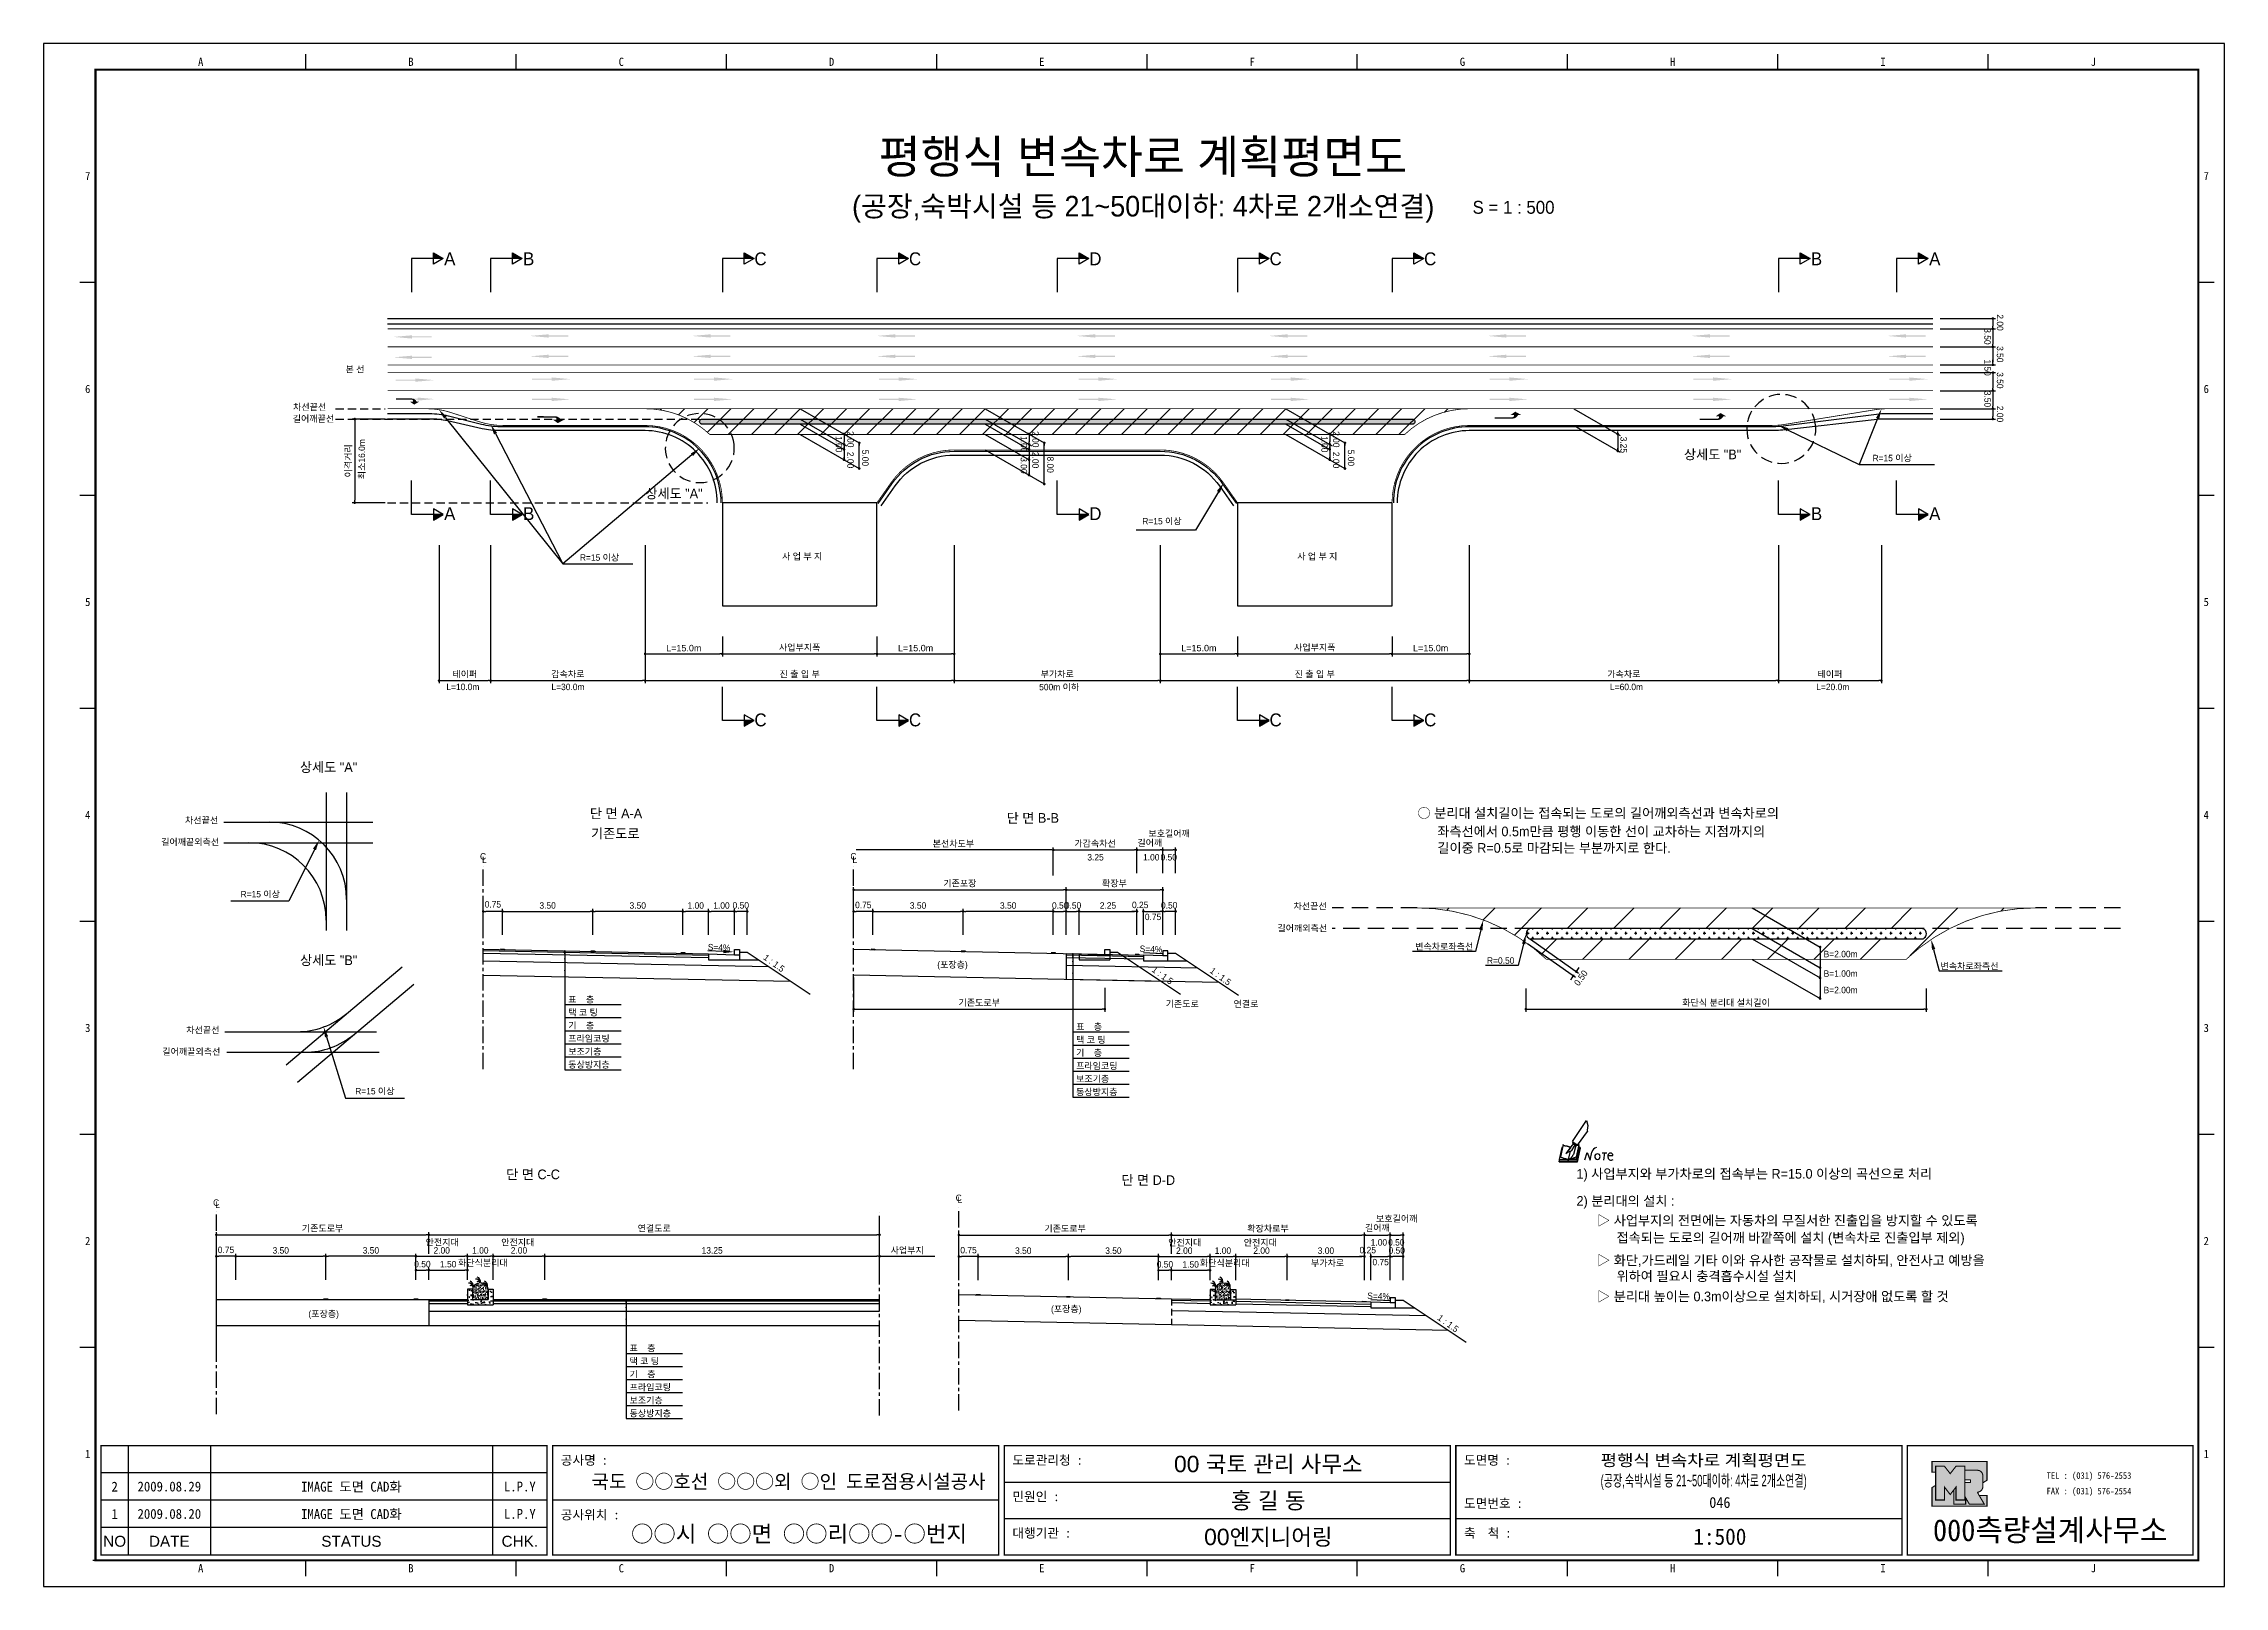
# Model space of a CAD drawing. Header units: millimetres. Extents: x 501 to 924, y 3 to 302.
import ezdxf
from ezdxf.enums import TextEntityAlignment as Align

# ---------------------------------------------------------------- set-up
doc = ezdxf.new("R2010")
doc.units = ezdxf.units.MM
doc.linetypes.add('CENTER', pattern=[50.8, 31.75, -6.35, 6.35, -6.35])
doc.linetypes.add('HIDDEN', pattern=[9.525, 6.35, -3.175])
for name, color, linetype in [('CC-GSTR-0004', 4, 'Continuous'), ('CM-LANE-0030', 30, 'Continuous'), ('CZ-DIMT-0002', 7, 'Continuous'), ('CZ-EXST-0002', 1, 'Continuous'), ('CZ-LIN1-0007', 7, 'Continuous'), ('CZ-LIN2-0003', 3, 'Continuous'), ('CZ-LINE-0001', 7, 'Continuous'), ('CZ-TEXT-BOX0', 7, 'Continuous'), ('TITLE', 7, 'Continuous')]:
    doc.layers.add(name, color=color, linetype=linetype)
doc.styles.add('견고딕', font='arial.ttf')
doc.styles.add('돋움', font='')
doc.styles.add('돋음체', font='')
doc.styles.get('돋움').set_extended_font_data('Dotum')
doc.styles.get('돋음체').set_extended_font_data('DotumChe')

msp = doc.modelspace()

# ---------------------------------------------------------------- texts
at = {"layer": 'CZ-DIMT-0002', "style": '돋움'}
for s, height, p in [('A', 2.5, (579.89, 260.23)), ('B', 2.5, (595.22, 260.23)), ('C', 2.5, (640.22, 260.23)), ('C', 2.5, (670.22, 260.23)), ('D', 2.5, (705.22, 260.23)), ('C', 2.5, (740.22, 260.23)), ('C', 2.5, (770.22, 260.23)), ('B', 2.5, (845.22, 260.23)), ('A', 2.5, (868.18, 260.23)), ('본 선', 1.25, (561.48, 238.78)), ('차선끝선', 1.25, (552.69, 231.46)), ('길어깨끝선', 1.25, (553.43, 229.2)), ('상세도 "B"', 1.875, (825.05, 222.27)), ('R=15 이상', 1.25, (859.91, 221.57)), ('A', 2.5, (579.89, 210.77)), ('B', 2.5, (595.22, 210.77)), ('상세도 "A"', 1.875, (623.42, 214.68)), ('D', 2.5, (705.22, 210.77)), ('B', 2.5, (845.22, 210.77)), ('A', 2.5, (868.18, 210.77)), ('R=15 이상', 1.25, (718.15, 209.32)), ('사 업 부 지', 1.25, (648.31, 202.48)), ('사 업 부 지', 1.25, (748.31, 202.48)), ('R=15 이상', 1.25, (608.97, 202.26)), ('500m 이하', 1.25, (698.2, 177.12)), ('L=10.0m', 1.25, (582.44, 177.15)), ('L=30.0m', 1.25, (602.84, 177.15)), ('L=60.0m', 1.25, (808.34, 177.15)), ('L=20.0m', 1.25, (848.38, 177.15)), ('C', 2.5, (640.22, 170.75)), ('C', 2.5, (670.22, 170.75)), ('C', 2.5, (740.22, 170.75)), ('C', 2.5, (770.22, 170.75)), ('차선끝선', 1.25, (531.72, 151.26)), ('길어깨끝외측선', 1.25, (529.49, 147.07)), ('C', 1.25, (586.35, 144.27)), ('L', 1.25, (586.61, 143.61)), ('C', 1.25, (658.26, 144.28)), ('L', 1.25, (658.52, 143.62)), ('R=15 이상', 1.25, (543.1, 136.94)), ('차선끝선', 1.25, (746.92, 134.61)), ('차선끝선', 1.25, (531.95, 110.58)), ('길어깨끝외측선', 1.25, (529.72, 106.38)), ('R=15 이상', 1.25, (565.35, 98.71)), ('C', 1.25, (534.54, 77.08)), ('L', 1.25, (534.8, 76.68)), ('C', 1.25, (678.69, 78.01)), ('L', 1.25, (678.95, 77.61))]:
    msp.add_text(s, height=height, dxfattribs=at).set_placement(p, align=Align.MIDDLE_CENTER)
for s, rotation, p in [('3.50', 270, (877.8, 246.76)), ('2.00', 270, (880.23, 249.45)), ('3.50', 270, (880.23, 243.29)), ('1.50', 270, (877.8, 240.71)), ('3.50', 270, (880.23, 238.23)), ('3.50', 270, (877.8, 234.62)), ('2.00', 270, (880.23, 231.7)), ('최소16.0m', 90, (563.43, 217.46))]:
    msp.add_text(s, height=1.25, rotation=rotation, dxfattribs=at).set_placement(p)
for s, p in [('○ 분리대 설치길이는 접속되는 도로의 길어깨외측선과 변속차로의', (767.76, 152.67)), ('좌측선에서 0.5m만큼 평행 이동한 선이 교차하는 지점까지의', (771.61, 149.11)), ('길이중 R=0.5로 마감되는 부분까지로 한다.', (771.61, 145.91)), ('1) 사업부지와 부가차로의 접속부는 R=15.0 이상의 곡선으로 처리', (798.63, 82.67)), ('2) 분리대의 설치 :', (798.63, 77.41)), ('▷ 사업부지의 전면에는 자동차의 무질서한 진출입을 방지할 수 있도록', (802.62, 73.61)), ('접속되는 도로의 길어깨 바깥쪽에 설치 (변속차로 진출입부 제외)', (806.4, 70.28)), ('▷ 화단,가드레일 기타 이와 유사한 공작물로 설치하되, 안전사고 예방을', (802.62, 65.88)), ('위하여 필요시 충격흡수시설 설치', (806.4, 62.81)), ('▷ 분리대 높이는 0.3m이상으로 설치하되, 시거장애 없도록 할 것', (802.62, 58.87))]:
    msp.add_text(s, height=1.875, dxfattribs=at).set_placement(p, align=Align.MIDDLE_LEFT)
for s, p in [('3.25', (703.67, 143.47)), ('1.00', (714.48, 143.47)), ('0.50', (717.88, 143.47)), ('길어깨외측선', (740.57, 129.7)), ('변속차로좌측선', (767.31, 126.14)), ('(포장층)', (674.53, 122.63)), ('R=0.50', (781.25, 123.42)), ('B=2.00m', (846.61, 124.69)), ('변속차로좌측선', (869.29, 122.34)), ('B=1.00m', (846.61, 120.9)), ('B=2.00m', (846.61, 117.71)), ('표    층', (602.89, 115.89)), ('택 코 팅', (602.89, 113.36)), ('기존도로', (718.87, 115.03)), ('연결로', (732.06, 115.03)), ('기    층', (602.89, 110.83)), ('표    층', (701.48, 110.58)), ('프라임코팅', (602.89, 108.3)), ('보조기층', (602.89, 105.76)), ('기    층', (701.48, 105.52)), ('택 코 팅', (701.48, 108.05)), ('동상방지층', (602.89, 103.23)), ('프라임코팅', (701.48, 102.99)), ('보조기층', (701.48, 100.46)), ('동상방지층', (701.48, 97.92)), ('안전지대', (575.21, 68.75)), ('안전지대', (589.87, 68.75)), ('사업부지', (665.48, 67.19)), ('안전지대', (719.36, 68.71)), ('안전지대', (734.03, 68.71)), ('1.00', (758.67, 68.74)), ('0.50', (762.06, 68.74)), ('화단식분리대', (581.48, 64.78)), ('화단식분리대', (725.51, 64.74)), ('부가차로', (747.09, 64.74)), ('(포장층)', (552.45, 54.87)), ('(포장층)', (696.61, 55.8)), ('표    층', (614.79, 48.21)), ('택 코 팅', (614.79, 45.68)), ('기    층', (614.79, 43.15)), ('프라임코팅', (614.79, 40.62)), ('보조기층', (614.79, 38.09)), ('동상방지층', (614.79, 35.56))]:
    msp.add_text(s, height=1.25, dxfattribs=at).set_placement(p)
for s, rotation, p in [('S=4%', 357.7094, (632.18, 126.59)), ('1 : 1.5', 323.8881, (642.85, 123.56)), ('S=4%', 357.7094, (716.03, 126.27)), ('1 : 1.5', 323.8881, (718.27, 121.18)), ('1 : 1.5', 323.8881, (729.52, 120.98)), ('S=4%', 357.7094, (760.21, 58.93)), ('1 : 1.5', 323.8881, (773.7, 53.64))]:
    msp.add_text(s, height=1.25, rotation=rotation, dxfattribs=at).set_placement(p, align=Align.MIDDLE_CENTER)
at = {"layer": 'CZ-DIMT-0002', "char_height": 1.25, "attachment_point": 5, "style": '돋움'}
for s, insert, rotation in [('1.00', (655.42, 224.24), 270), ('\\A1;2.00', (657.68, 225.2), 270), ('1.00', (691.34, 224.24), 270), ('\\A1;2.00', (693.6, 225.2), 270), ('1.00', (749.71, 224.24), 270), ('\\A1;2.00', (751.97, 225.2), 270), ('3.25', (807.78, 224.13), 270), ('2.00', (657.68, 221.17), 270), ('5.00', (660.57, 221.59), 270), ('3.00', (691.34, 220.14), 270), ('2.00', (693.6, 221.17), 270), ('8.00', (696.49, 220.28), 270), ('2.00', (751.97, 221.17), 270), ('5.00', (754.86, 221.59), 270), ('\\A1;0.50', (799.48, 120.67), 54.9032)]:
    msp.add_mtext(s, dxfattribs=dict(at, insert=insert, rotation=rotation))
at = {"layer": 'CZ-DIMT-0002', "insert": (677.67, 146.66), "char_height": 1.25, "attachment_point": 5, "style": '돋움'}
msp.add_mtext('본선차도부', dxfattribs=at)
at = {"layer": 'CZ-LINE-0001', "insert": (560.25, 221.02), "char_height": 1.25, "attachment_point": 5, "rotation": 90, "style": '돋움'}
msp.add_mtext('\\A1;이격거리', dxfattribs=at)
at = {"layer": 'CZ-LINE-0001', "char_height": 1.25, "attachment_point": 5, "style": '돋움'}
for s, insert in [('\\A1;{\\fArial|b0|i0|c0|p32;L=15.0m}', (625.32, 184.68)), ('\\A1;사업부지폭', (647.82, 184.74)), ('\\A1;{\\fArial|b0|i0|c0|p32;L=15.0m}', (670.32, 184.68)), ('\\A1;{\\fArial|b0|i0|c0|p32;L=15.0m}', (725.32, 184.68)), ('\\A1;사업부지폭', (747.82, 184.74)), ('\\A1;{\\fArial|b0|i0|c0|p32;L=15.0m}', (770.32, 184.68)), ('\\A1;테이퍼', (582.82, 179.57)), ('\\A1;감속차로', (602.82, 179.57)), ('\\A1;진 출 입 부', (647.82, 179.57)), ('\\A1;부가차로', (697.82, 179.57)), ('\\A1;진 출 입 부', (747.82, 179.57)), ('\\A1;가속차로', (807.82, 179.57)), ('\\A1;테이퍼', (847.82, 179.57)), ('\\A1;보호길어깨', (719.55, 148.63)), ('\\A1;가감속차선', (705.17, 146.71)), ('\\A1;길어깨', (715.8, 146.84)), ('\\A1;기존포장', (678.92, 138.97)), ('\\A1;확장부', (708.92, 138.97)), ('\\A1;0.75', (588.26, 134.95)), ('\\A1;0.75', (660.17, 134.83)), ('\\A1;0.25', (713.92, 134.84)), ('\\A1;3.50', (598.89, 134.73)), ('\\A1;3.50', (616.39, 134.73)), ('\\A1;1.00', (627.64, 134.73)), ('\\A1;1.00', (632.64, 134.73)), ('\\A1;0.50', (636.39, 134.76)), ('\\A1;3.50', (670.8, 134.73)), ('\\A1;3.50', (688.3, 134.73)), ('\\A1;0.50', (698.39, 134.74)), ('\\A1;0.50', (700.89, 134.74)), ('\\A1;2.25', (707.67, 134.73)), ('\\A1;0.75', (716.42, 132.52)), ('\\A1;0.50', (719.55, 134.76)), ('\\A1;기존도로부', (682.67, 115.82)), ('\\A1;화단식 분리대 설치길이', (827.66, 115.81)), ('\\A1;기존도로부', (555.2, 72.03)), ('\\A1;연결도로', (619.58, 72.02)), ('\\A1;기존도로부', (699.35, 71.98)), ('\\A1;확장차로{\\fGulimChe|b0|i0|c129|p32;부}', (738.73, 71.98)), ('\\A1;길어깨', (759.98, 72.11)), ('\\A1;보호길어깨', (763.73, 73.9)), ('\\A1;0.75', (536.45, 67.9)), ('\\A1;3.50', (547.08, 67.8)), ('\\A1;3.50', (564.58, 67.8)), ('\\A1;2.00', (578.33, 67.8)), ('\\A1;1.00', (585.83, 67.8)), ('\\A1;2.00', (593.33, 67.8)), ('\\A1;13.25', (630.83, 67.8)), ('\\A1;0.75', (680.6, 67.85)), ('\\A1;3.50', (691.23, 67.75)), ('\\A1;3.50', (708.73, 67.75)), ('\\A1;2.00', (722.48, 67.75)), ('\\A1;1.00', (729.98, 67.75)), ('\\A1;2.00', (737.48, 67.75)), ('\\A1;3.00', (749.98, 67.75)), ('\\A1;0.25', (758.11, 67.86)), ('\\A1;0.50', (763.73, 67.78)), ('\\A1;0.50', (574.58, 65.14)), ('\\A1;1.50', (579.58, 65.12)), ('\\A1;0.50', (718.73, 65.1)), ('\\A1;1.50', (723.73, 65.08)), ('\\A1;0.75', (760.61, 65.53))]:
    msp.add_mtext(s, dxfattribs=dict(at, insert=insert))
at = {"layer": 'CZ-TEXT-BOX0', "style": '돋움'}
for s, p in [('상세도 "A"', (556.36, 161.58)), ('단 면 A-A', (612.17, 152.59)), ('단 면 B-B', (693.08, 151.73)), ('기존도로', (612.02, 148.7)), ('상세도 "B"', (556.38, 124.12)), ('단 면 C-C', (596.06, 82.56)), ('단 면 D-D', (715.49, 81.45))]:
    msp.add_text(s, height=1.875, dxfattribs=at).set_placement(p, align=Align.MIDDLE_CENTER)
at = {"layer": 'TITLE', "color": 3, "linetype": 'Continuous', "style": '돋음체'}
for s, p in [('A', (531.54, 298.46)), ('B', (572.36, 298.46)), ('C', (613.19, 298.46)), ('D', (654.01, 298.46)), ('E', (694.83, 298.46)), ('F', (735.66, 298.46)), ('G', (776.48, 298.46)), ('H', (817.31, 298.46)), ('I', (858.13, 298.46)), ('J', (898.96, 298.46)), ('7', (509.61, 276.29)), ('7', (920.88, 276.29)), ('6', (509.61, 234.96)), ('6', (920.88, 234.96)), ('5', (509.61, 193.63)), ('5', (920.88, 193.63)), ('4', (509.61, 152.3)), ('4', (920.88, 152.3)), ('3', (509.61, 110.97)), ('3', (920.88, 110.97)), ('2', (509.61, 69.64)), ('2', (920.88, 69.64)), ('1', (509.61, 28.31)), ('1', (920.88, 28.31)), ('A', (531.54, 6.13)), ('B', (572.36, 6.13)), ('C', (613.19, 6.13)), ('D', (654.01, 6.13)), ('E', (694.83, 6.13)), ('F', (735.66, 6.13)), ('G', (776.48, 6.13)), ('H', (817.31, 6.13)), ('I', (858.13, 6.13)), ('J', (898.96, 6.13))]:
    msp.add_text(s, height=1.59, dxfattribs=at).set_placement(p, align=Align.MIDDLE)
at = {"layer": 'TITLE', "style": '돋움'}
for s, height, p in [('평행식 변속차로 계획평면도', 6.5, (714.46, 280.07)), ('(공장,숙박시설 등 21~50대이하: 4차로 2개소연결)', 4, (714.51, 270.44))]:
    msp.add_text(s, height=height, dxfattribs=at).set_placement(p, align=Align.MIDDLE_CENTER)
msp.add_text('S = 1 : 500', height=2.5, dxfattribs=at).set_placement((778.45, 270.22), align=Align.MIDDLE_LEFT)
at = {"layer": 'TITLE', "style": '돋음체'}
for s, p in [('공사명 : ', (601.45, 26.21)), ('도로관리청 :', (689.12, 26.21)), ('도면명 :', (776.79, 26.21)), ('민원인 :', (689.12, 19.14)), ('공사위치 :', (601.45, 15.6)), ('도면번호 :', (776.79, 17.82)), ('대행기관 :', (689.12, 12.06)), ('축  척 :', (776.79, 12.06))]:
    msp.add_text(s, height=1.804, dxfattribs=at).set_placement(p)
at = {"layer": 'TITLE', "color": 7, "linetype": 'Continuous'}
for s, height, style, p in [('00 국토 관리 사무소', 3.1832, '견고딕', (738.79, 26.39)), ('국도 ○○호선 ○○○외 ○인 도로점용시설공사', 2.7, '돋음체', (645.66, 23)), ('홍 길 동', 3.183, '견고딕', (738.79, 19.31)), ('○○시 ○○면 ○○리○○-○번지', 3.1832, '돋음체', (647.69, 12.84)), ('00엔지니어링', 3.183, '견고딕', (738.79, 12.24))]:
    msp.add_text(s, height=height, dxfattribs=dict(at, style=style)).set_placement(p, align=Align.MIDDLE)
at = {"layer": 'TITLE', "style": '돋움'}
for s, width, p, p2 in [('평행식 변속차로 계획평면도', 1.010039, (803.32, 25.96), (843.32, 25.96)), ('(공장,숙박시설 등 21~50대이하: 4차로 2개소연결)', 0.554146, (803.32, 22.01), (843.32, 22.01))]:
    msp.add_text(s, height=2.25, dxfattribs=dict(at, width=width)).set_placement(p, p2, align=Align.FIT)
at = {"layer": 'TITLE', "color": 1, "linetype": 'Continuous', "style": '돋음체'}
msp.add_text('2', height=1.91, dxfattribs=at).set_placement((514.84, 21.97), align=Align.MIDDLE)
at = {"layer": 'TITLE', "linetype": 'Continuous'}
for s, height, style, p in [('2009.08.29', 1.91, '돋음체', (525.45, 21.97)), ('L.P.Y', 1.91, '돋음체', (593.49, 21.97)), ('1', 1.91, '돋음체', (514.84, 16.66)), ('2009.08.20', 1.91, '돋음체', (525.45, 16.66)), ('L.P.Y', 1.91, '돋음체', (593.49, 16.66)), ('046', 2.122, '돋음체', (826.46, 18.88)), ('1:500', 3.183, '돋음체', (826.46, 12.24)), ('NO', 2.122, '견고딕', (514.84, 11.36)), ('DATE', 2.122, '견고딕', (525.45, 11.36)), ('STATUS', 2.122, '견고딕', (560.8, 11.36)), ('CHK.', 2.122, '견고딕', (593.49, 11.36))]:
    msp.add_text(s, height=height, dxfattribs=dict(at, style=style)).set_placement(p, align=Align.MIDDLE)
at = {"layer": 'TITLE', "style": '돋음체'}
for p in [(560.8, 21.97), (560.8, 16.66)]:
    msp.add_text('IMAGE 도면 CAD화', height=1.9099, dxfattribs=at).set_placement(p, align=Align.MIDDLE)
at = {"layer": 'TITLE', "color": 180, "style": '돋음체'}
for s, p in [('TEL : (031) 576-2553', (889.89, 23.48)), ('FAX : (031) 576-2554', (889.89, 20.46))]:
    msp.add_text(s, height=1.2733, dxfattribs=at).set_placement(p)
msp.add_text('000측량설계사무소', height=4.244, dxfattribs=at).set_placement((890.59, 11.39), align=Align.CENTER)

# ---------------------------------------------------------------- blocks, each defined once
blk = doc.blocks.new('note')
for p, q in [((0.85, 3.5), (3.53, 7.57)), ((1.8, 2.79), (3.74, 5.46)), ((3.53, 7.57), (3.8, 6.64)), ((3.8, 6.64), (3.69, 5.72)), ((3.69, 5.72), (3.74, 5.46)), ((-1.24, 2.36), (-1.77, 0)), ((-1.77, 0), (1.77, 0)), ((-1.77, 0), (-1.77, -0.3)), ((-1.53, 0.52), (-1.55, 0.54)), ((-1.01, 2.9), (-1.53, 0.52)), ((-1.48, 0.48), (-1.53, 0.52)), ((-1.43, 0.44), (-1.48, 0.48)), ((-1.38, 0.41), (-1.43, 0.44)), ((-1.33, 0.4), (-1.38, 0.41)), ((-1.27, 0.37), (-1.33, 0.4)), ((-1.22, 0.35), (-1.27, 0.37)), ((-1.13, 2.36), (-1.24, 2.36)), ((-1.17, 0.33), (-1.22, 0.35)), ((-1.12, 0.32), (-1.17, 0.33)), ((-1.02, 0.25), (-1.12, 0.32)), ((-0.97, 0.22), (-1.02, 0.25)), ((-1, 2.9), (-1.01, 2.9)), ((-0.98, 2.85), (-1, 2.9)), ((-0.95, 2.8), (-0.98, 2.85)), ((-0.93, 0.21), (-0.97, 0.22)), ((-0.9, 2.75), (-0.95, 2.8)), ((-0.88, 0.19), (-0.93, 0.21)), ((-0.85, 2.72), (-0.9, 2.75)), ((-0.8, 0.18), (-0.88, 0.19)), ((-0.79, 2.69), (-0.85, 2.72)), ((-0.75, 0.17), (-0.8, 0.18)), ((-0.74, 2.68), (-0.79, 2.69)), ((-0.7, 0.16), (-0.75, 0.17)), ((-0.69, 2.65), (-0.74, 2.68)), ((-0.64, 0.15), (-0.7, 0.16)), ((-0.64, 2.65), (-0.69, 2.65)), ((-0.59, 2.63), (-0.64, 2.65)), ((-0.58, 0.14), (-0.64, 0.15)), ((-0.54, 2.62), (-0.59, 2.63)), ((-0.53, 0.13), (-0.58, 0.14)), ((-0.48, 2.61), (-0.54, 2.62)), ((-0.48, 0.12), (-0.53, 0.13)), ((-0.43, 2.61), (-0.48, 2.61)), ((-0.43, 0.11), (-0.48, 0.12)), ((0.75, 2.77), (-0.46, 1.16)), ((0.37, 2.24), (-0.46, 1.16)), ((-0.46, 1.16), (-0.08, 1.47)), ((-0.38, 2.59), (-0.43, 2.61)), ((-0.38, 0.08), (-0.43, 0.11)), ((-0.33, 2.59), (-0.38, 2.59)), ((-0.29, 0.06), (-0.38, 0.08)), ((-0.27, 2.58), (-0.33, 2.59)), ((-0.23, 0.05), (-0.29, 0.06)), ((-0.22, 2.57), (-0.27, 2.58)), ((-0.16, 0.04), (-0.23, 0.05)), ((-0.17, 2.56), (-0.22, 2.57)), ((-0.12, 2.55), (-0.17, 2.56)), ((-0.11, 0.03), (-0.16, 0.04)), ((-0.07, 2.53), (-0.12, 2.55)), ((-0.04, 0.02), (-0.11, 0.03)), ((-0.08, 1.47), (0.72, 1.75)), ((-0.01, 2.51), (-0.07, 2.53)), ((-0.05, -0.3), (-0.05, 0)), ((0, 0), (-0.04, 0.02)), ((0.04, 2.5), (-0.01, 2.51)), ((0.37, 1.63), (0, 0)), ((0, 0), (1.6, 0.53)), ((0, 0), (1.65, 0.18)), ((0, 0.01), (0.06, 0.04)), ((0, -0.3), (0, 0)), ((0.09, 2.48), (0.04, 2.5)), ((0.05, -0.3), (0.05, 0)), ((0.06, 0.04), (0.11, 0.07)), ((0.14, 2.48), (0.09, 2.48)), ((0.11, 0.07), (0.16, 0.09)), ((0.2, 2.47), (0.14, 2.48)), ((0.16, 0.09), (0.21, 0.12)), ((0.26, 2.43), (0.18, 2.46)), ((0.21, 0.12), (0.27, 0.14)), ((0.34, 2.4), (0.26, 2.43)), ((0.27, 0.14), (0.36, 0.19)), ((0.45, 2.37), (0.34, 2.4)), ((0.36, 0.19), (0.41, 0.22)), ((0.41, 0.22), (0.46, 0.27)), ((0.46, 0.27), (0.51, 0.3)), ((0.51, 0.3), (0.56, 0.34)), ((0.56, 0.34), (0.6, 0.4)), ((0.6, 0.4), (0.64, 0.45)), ((0.64, 0.45), (0.67, 0.51)), ((0.67, 0.51), (0.74, 0.58)), ((0.72, 1.75), (1.16, 2.53)), ((0.74, 0.58), (0.79, 0.63)), ((1, 3.1), (0.75, 2.77)), ((0.79, 0.63), (0.83, 0.68)), ((0.83, 0.68), (0.86, 0.73)), ((0.85, 3.5), (1.8, 2.79)), ((1, 3.4), (0.85, 3.21)), ((0.85, 3.21), (1.52, 2.71)), ((0.86, 0.73), (0.89, 0.79)), ((0.89, 0.84), (0.92, 0.89)), ((0.89, 0.79), (0.89, 0.84)), ((0.92, 0.89), (0.96, 0.95)), ((0.96, 0.95), (1.01, 0.97)), ((1.47, 2.74), (1.01, 0.97)), ((1.16, 2.53), (1.37, 2.82)), ((2.13, 2.84), (1.44, 2.63)), ((1.52, 2.71), (1.66, 2.9)), ((1.6, 0.53), (2.13, 2.84)), ((1.65, 0.18), (2.19, 2.48)), ((1.77, 0), (2.3, 2.36)), ((1.77, -0.3), (2.3, 2.07)), ((1.77, -0.38), (2.3, 1.99)), ((1.77, -0.44), (2.3, 1.93)), ((1.77, 0), (1.77, -0.3)), ((2.19, 2.48), (2.04, 2.47)), ((2.3, 2.36), (2.16, 2.36)), ((2.3, 2.36), (2.3, 2.07)), ((3.21, -0.08), (3.68, 1.4)), ((3.68, 1.4), (4.26, -0.14)), ((4.26, -0.14), (4.56, 1.44)), ((6.55, 1.34), (7.46, 1.34)), ((7.01, 1.34), (6.87, -0.11)), ((7.71, 0.77), (7.71, 0.55)), ((7.71, 0.77), (8.67, 0.77)), ((-1.77, -0.3), (1.77, -0.3)), ((-1.77, -0.43), (-1.77, -0.3)), ((-1.77, -0.37), (1.77, -0.37)), ((-1.77, -0.43), (1.77, -0.43))]:
    blk.add_line(p, q)
for centre, major_axis, start_param, end_param in [((0.4, 2.31), (0.0702, 0.0702), 3.283946, 6.425539), ((5.68, 1.23), (-0.806, 0.806), -0.591174, 0.597824), ((5.66, 0.58), (-0.378, 0.378), 3.926991, 10.210176), ((8.3, 0.49), (0.422, 0.422), 2.265602, 4.634911), ((8.19, 0.77), (-0.342, 0.342), 3.926991, 7.068583)]:
    blk.add_ellipse(centre, major_axis=major_axis, ratio=1, start_param=start_param, end_param=end_param)
blk = doc.blocks.new('_Dot')
at = {"color": 0, "linetype": 'ByBlock', "lineweight": -2}
blk.add_line((-0.5, 0), (-1, 0), dxfattribs=at)
at = {"color": 0, "linetype": 'ByBlock', "const_width": 0.5}
blk.add_lwpolyline([(-0.25, 0, 1), (0.25, 0, 1)], format="xyb", close=True, dxfattribs=at)

# ---------------------------------------------------------------- hatches: boundary and pattern name
at = {"layer": 'CM-LANE-0030'}
h = msp.add_hatch(dxfattribs=at)
h.set_pattern_fill('ANSI31', color=256, style=0)
h.set_pattern_definition([(45, (-977.9516, 15.16), (-2.245064, 2.245064), [])])
h.paths.add_polyline_path([(765.27, 226.14, -0.191871), (777.82, 231.14), (617.82, 231.14, -0.191871), (630.37, 226.14)])
h = msp.add_hatch(dxfattribs=at)
h.set_pattern_fill('ANSI31', color=256, scale=2, style=0)
h.set_pattern_definition([(45, (-512.1754, 590.378), (-4.490128, 4.490128), [])])
h.paths.add_polyline_path([(862.61, 124.27, -0.191871), (887.71, 134.27), (767.71, 134.27, -0.191871), (792.81, 124.27)])
h.paths.add_polyline_path([(789.53, 128.27, 0.002096), (789.28, 128.45, -0.732581), (789.85, 130.27), (865.58, 130.27, -0.732581), (866.15, 128.45, 0.002096), (865.9, 128.27)], flags=16)
at = {"layer": 'CZ-EXST-0002'}
h = msp.add_hatch(dxfattribs=at)
h.set_pattern_fill('AR-CONC', color=256, scale=0.01, style=0)
h.set_pattern_definition([(50, (-524.7924, 3541.0967), (1.8218467, -0.15939086), [0.1905, -2.0955]), (355, (-524.7924, 3541.0967), (-0.3524283, 1.9105664), [0.1524, -1.6764]), (100.451, (-524.6406, 3541.0834), (1.469425, 1.7511669), [0.1619, -1.7809]), (46.1842, (-524.7924, 3541.6047), (2.7107904, -0.4204233), [0.28575, -3.14325]), (96.6356, (-524.5665, 3541.5697), (2.3740423, 2.4742556), [0.24285, -2.67135]), (351.184, (-524.7924, 3541.6047), (2.374046, 2.4742512), [0.2286, -2.5146]), (21, (-524.5384, 3541.4777), (1.5161488, -1.0226552), [0.1905, -2.0955]), (326, (-524.5384, 3541.4777), (0.6180203, 1.8418797), [0.1524, -1.6764]), (71.4514, (-524.412, 3541.3925), (2.1341649, 0.8192286), [0.1619, -1.7809]), (37.5, (-524.7924, 3541.0967), (0.03088603, 0.84555039), [0, -1.65608, 0, -1.7018, 0, -1.68275]), (7.5, (-524.7924, 3541.0967), (0.66819663, 1.00180575), [0, -0.97028, 0, -1.61798, 0, -0.64135]), (327.5, (-525.35885, 3541.0967), (1.35590595, -0.05728744), [0, -0.635, 0, -1.9812, 0, -2.6289]), (317.5, (-525.6129, 3541.0967), (1.4812918, 0.2542649), [0, -0.8255, 0, -1.31572, 0, -1.8669])])
h.paths.add_polyline_path([(588.33, 57.25), (588.33, 60.25), (587.33, 60.25), (587.33, 58.25), (584.33, 58.25), (584.33, 60.25), (583.33, 60.25), (583.33, 57.25)])
h = msp.add_hatch(dxfattribs=at)
h.set_pattern_fill('AR-SAND', color=256, scale=0.01, style=0)
h.set_pattern_definition([(37.5, (-524.79243, 3541.0967), (-0.016000313, 0.489413237), [0, -0.38608, 0, -0.4318, 0, -0.41275]), (7.5, (-524.7924, 3541.0967), (0.44952328, 0.7168251), [0, -0.20828, 0, -0.34798, 0, -0.13335]), (327.5, (-525.10485, 3541.0967), (0.79099237, 0.001437185), [0, -0.127, 0, -0.4572, 0, -0.5969]), (317.5, (-525.10485, 3541.0967), (0.76355645, 0.22292932), [0, -0.0635, 0, -0.29972, 0, -0.3429])])
edge = h.paths.add_edge_path()
edge.add_ellipse((585.83, 60.25), major_axis=(-1.5, 0), ratio=0.829212, start_angle=180, end_angle=360)
edge.add_line((584.33, 60.25), (584.33, 58.25))
edge.add_line((584.33, 58.25), (587.33, 58.25))
edge.add_line((587.33, 58.25), (587.33, 60.25))
h = msp.add_hatch(dxfattribs=at)
h.set_pattern_fill('AR-CONC', color=256, scale=0.01, style=0)
h.set_pattern_definition([(50, (-380.6377, 3541.0514), (1.8218467, -0.15939086), [0.1905, -2.0955]), (355, (-380.6377, 3541.0514), (-0.3524283, 1.9105664), [0.1524, -1.6764]), (100.451, (-380.486, 3541.038), (1.469425, 1.7511669), [0.1619, -1.7809]), (46.1842, (-380.6377, 3541.5594), (2.7107904, -0.4204233), [0.28575, -3.14325]), (96.6356, (-380.4119, 3541.5243), (2.3740423, 2.4742556), [0.24285, -2.67135]), (351.184, (-380.6377, 3541.5594), (2.374046, 2.4742512), [0.2286, -2.5146]), (21, (-380.3837, 3541.4324), (1.5161488, -1.0226552), [0.1905, -2.0955]), (326, (-380.3837, 3541.4324), (0.6180203, 1.8418797), [0.1524, -1.6764]), (71.4514, (-380.2574, 3541.3471), (2.1341649, 0.8192286), [0.1619, -1.7809]), (37.5, (-380.63775, 3541.05135), (0.03088603, 0.84555039), [0, -1.65608, 0, -1.7018, 0, -1.68275]), (7.5, (-380.63775, 3541.0514), (0.66819663, 1.00180575), [0, -0.97028, 0, -1.61798, 0, -0.64135]), (327.5, (-381.2042, 3541.05135), (1.35590595, -0.05728744), [0, -0.635, 0, -1.9812, 0, -2.6289]), (317.5, (-381.4582, 3541.0514), (1.4812918, 0.2542649), [0, -0.8255, 0, -1.31572, 0, -1.8669])])
h.paths.add_polyline_path([(732.48, 57.21), (732.48, 60.21), (731.48, 60.21), (731.48, 58.21), (728.48, 58.21), (728.48, 60.21), (727.48, 60.21), (727.48, 57.21)])
h = msp.add_hatch(dxfattribs=at)
h.set_pattern_fill('AR-SAND', color=256, scale=0.01, style=0)
h.set_pattern_definition([(37.5, (-380.63775, 3541.05135), (-0.016000313, 0.489413237), [0, -0.38608, 0, -0.4318, 0, -0.41275]), (7.5, (-380.63775, 3541.05135), (0.44952328, 0.7168251), [0, -0.20828, 0, -0.34798, 0, -0.13335]), (327.5, (-380.95017, 3541.05135), (0.79099237, 0.001437185), [0, -0.127, 0, -0.4572, 0, -0.5969]), (317.5, (-380.9502, 3541.05135), (0.76355645, 0.22292932), [0, -0.0635, 0, -0.29972, 0, -0.3429])])
edge = h.paths.add_edge_path()
edge.add_ellipse((729.98, 60.21), major_axis=(-1.5, 0), ratio=0.829212, start_angle=180, end_angle=360)
edge.add_line((728.48, 60.21), (728.48, 58.21))
edge.add_line((728.48, 58.21), (731.48, 58.21))
edge.add_line((731.48, 58.21), (731.48, 60.21))
at = {"layer": 'CZ-LIN1-0007'}
for points in [[(599.07, 245.58), (599.07, 245.37), (602.89, 245.37), (602.89, 245.15), (599.07, 245.15), (599.07, 244.94), (595.42, 245.26)], [(630.55, 245.58), (630.55, 245.37), (634.37, 245.37), (634.37, 245.15), (630.55, 245.15), (630.55, 244.94), (626.9, 245.26)], [(666.42, 245.58), (666.42, 245.37), (670.24, 245.37), (670.24, 245.15), (666.42, 245.15), (666.42, 244.94), (662.77, 245.26)], [(705.22, 245.58), (705.22, 245.37), (709.04, 245.37), (709.04, 245.15), (705.22, 245.15), (705.22, 244.94), (701.57, 245.26)], [(742.55, 245.58), (742.55, 245.37), (746.37, 245.37), (746.37, 245.15), (742.55, 245.15), (742.55, 244.94), (738.9, 245.26)], [(785.01, 245.58), (785.01, 245.37), (788.83, 245.37), (788.83, 245.15), (785.01, 245.15), (785.01, 244.94), (781.36, 245.26)], [(824.54, 245.58), (824.54, 245.37), (828.36, 245.37), (828.36, 245.15), (824.54, 245.15), (824.54, 244.94), (820.89, 245.26)], [(862.6, 245.58), (862.6, 245.37), (866.43, 245.37), (866.43, 245.15), (862.6, 245.15), (862.6, 244.94), (858.95, 245.26)], [(572.58, 245.39), (572.58, 245.17), (576.4, 245.18), (576.4, 244.96), (572.58, 244.96), (572.58, 244.75), (568.93, 245.07)], [(572.58, 241.43), (572.58, 241.22), (576.4, 241.22), (576.4, 241), (572.58, 241), (572.58, 240.79), (568.93, 241.11)], [(599.07, 241.62), (599.07, 241.41), (602.89, 241.41), (602.89, 241.2), (599.07, 241.2), (599.07, 240.98), (595.42, 241.3)], [(630.55, 241.62), (630.55, 241.41), (634.37, 241.41), (634.37, 241.2), (630.55, 241.2), (630.55, 240.98), (626.9, 241.3)], [(666.42, 241.62), (666.42, 241.41), (670.24, 241.41), (670.24, 241.2), (666.42, 241.2), (666.42, 240.98), (662.77, 241.3)], [(705.22, 241.62), (705.22, 241.41), (709.04, 241.41), (709.04, 241.2), (705.22, 241.2), (705.22, 240.98), (701.57, 241.3)], [(742.55, 241.62), (742.55, 241.41), (746.37, 241.41), (746.37, 241.2), (742.55, 241.2), (742.55, 240.98), (738.9, 241.3)], [(785.01, 241.62), (785.01, 241.41), (788.83, 241.41), (788.83, 241.2), (785.01, 241.2), (785.01, 240.98), (781.36, 241.3)], [(824.54, 241.62), (824.54, 241.41), (828.36, 241.41), (828.36, 241.2), (824.54, 241.2), (824.54, 240.98), (820.89, 241.3)], [(862.6, 241.62), (862.6, 241.41), (866.43, 241.41), (866.43, 241.2), (862.6, 241.2), (862.6, 240.98), (858.95, 241.3)], [(599.68, 237.21), (599.68, 236.99), (595.85, 236.99), (595.85, 236.78), (599.68, 236.78), (599.68, 236.56), (603.33, 236.88)], [(631.16, 237.21), (631.16, 236.99), (627.33, 236.99), (627.33, 236.78), (631.16, 236.78), (631.16, 236.56), (634.81, 236.88)], [(667.03, 237.21), (667.03, 236.99), (663.2, 236.99), (663.2, 236.78), (667.03, 236.78), (667.03, 236.56), (670.68, 236.88)], [(705.82, 237.21), (705.82, 236.99), (702, 236.99), (702, 236.78), (705.82, 236.78), (705.82, 236.56), (709.47, 236.88)], [(743.16, 237.21), (743.16, 236.99), (739.33, 236.99), (739.33, 236.78), (743.16, 236.78), (743.16, 236.56), (746.81, 236.88)], [(785.62, 237.21), (785.62, 236.99), (781.79, 236.99), (781.79, 236.78), (785.62, 236.78), (785.62, 236.56), (789.27, 236.88)], [(825.15, 237.21), (825.15, 236.99), (821.32, 236.99), (821.32, 236.78), (825.15, 236.78), (825.15, 236.56), (828.8, 236.88)], [(863.21, 237.21), (863.21, 236.99), (859.39, 236.99), (859.39, 236.78), (863.21, 236.78), (863.21, 236.56), (866.86, 236.88)], [(573.18, 237.01), (573.18, 236.8), (569.36, 236.8), (569.36, 236.58), (573.18, 236.58), (573.18, 236.37), (576.84, 236.69)], [(572.54, 233.13, -0.267976), (573.45, 232.52), (574, 232.52), (572.97, 231.94), (572.14, 232.52), (572.75, 232.52, 0.504994), (572.48, 232.89), (569.43, 232.9), (569.43, 233.14)], [(573.67, 233.3), (573.67, 233.11), (570.24, 233.11), (570.24, 232.92), (573.67, 232.92), (573.67, 232.72), (576.94, 233.01)], [(599.68, 233.27), (599.68, 233.06), (595.85, 233.06), (595.85, 232.84), (599.68, 232.84), (599.68, 232.63), (603.33, 232.95)], [(631.16, 233.27), (631.16, 233.06), (627.33, 233.06), (627.33, 232.84), (631.16, 232.84), (631.16, 232.63), (634.81, 232.95)], [(667.03, 233.27), (667.03, 233.06), (663.2, 233.06), (663.2, 232.84), (667.03, 232.84), (667.03, 232.63), (670.68, 232.95)], [(705.82, 233.27), (705.82, 233.06), (702, 233.06), (702, 232.84), (705.82, 232.84), (705.82, 232.63), (709.47, 232.95)], [(743.16, 233.27), (743.16, 233.06), (739.33, 233.06), (739.33, 232.84), (743.16, 232.84), (743.16, 232.63), (746.81, 232.95)], [(785.62, 233.27), (785.62, 233.06), (781.79, 233.06), (781.79, 232.84), (785.62, 232.84), (785.62, 232.63), (789.27, 232.95)], [(825.15, 233.27), (825.15, 233.06), (821.32, 233.06), (821.32, 232.84), (825.15, 232.84), (825.15, 232.63), (828.8, 232.95)], [(863.21, 233.27), (863.21, 233.06), (859.39, 233.06), (859.39, 232.84), (863.21, 232.84), (863.21, 232.63), (866.86, 232.95)], [(600.4, 229.68, -0.267976), (601.43, 229), (602.06, 229), (600.88, 228.34), (599.94, 228.99), (600.63, 228.99, 0.504994), (600.32, 229.41), (596.86, 229.43), (596.86, 229.7)], [(786.26, 229.22, 0.267976), (787.29, 229.91), (787.92, 229.91), (786.75, 230.56), (785.81, 229.92), (786.5, 229.91, -0.504994), (786.19, 229.49), (782.73, 229.47), (782.73, 229.2)], [(826.08, 228.95, 0.267976), (827.11, 229.64), (827.74, 229.64), (826.57, 230.3), (825.62, 229.65), (826.31, 229.64, -0.504994), (826.01, 229.22), (822.54, 229.2), (822.54, 228.93)], [(590.51, 126.16), (590.51, 126.29), (589.76, 126.3), (589.76, 126.18)], [(608.01, 125.81), (608.01, 125.94), (607.26, 125.95), (607.26, 125.83)], [(625.51, 125.46), (625.51, 125.59), (624.76, 125.6), (624.76, 125.48)], [(662.42, 126.16), (662.42, 126.29), (661.67, 126.3), (661.67, 126.18)], [(679.92, 125.81), (679.92, 125.94), (679.17, 125.95), (679.17, 125.83)], [(697.42, 125.46), (697.42, 125.59), (696.67, 125.6), (696.67, 125.48)], [(713.67, 125.14), (713.67, 125.26), (712.92, 125.28), (712.92, 125.15)], [(556.2, 58.25), (556.2, 58.38), (555.45, 58.38), (555.45, 58.25)], [(573.7, 58.25), (573.7, 58.38), (572.95, 58.38), (572.95, 58.25)], [(598.7, 58.25), (598.7, 58.38), (597.95, 58.38), (597.95, 58.25)], [(682.85, 59.1), (682.86, 59.22), (682.11, 59.24), (682.1, 59.11)], [(700.35, 58.75), (700.36, 58.87), (699.61, 58.89), (699.6, 58.76)], [(717.85, 58.4), (717.86, 58.52), (717.11, 58.54), (717.1, 58.41)], [(742.86, 58.1), (742.86, 58.22), (742.11, 58.24), (742.11, 58.11)], [(757.86, 57.8), (757.86, 57.92), (757.11, 57.94), (757.11, 57.81)]]:
    msp.add_hatch(color=256, dxfattribs=at).paths.add_polyline_path(points)
at = {"layer": 'CZ-LIN2-0003'}
h = msp.add_hatch(dxfattribs=at)
h.set_pattern_fill('CROSS', color=256, scale=0.075, style=0)
h.set_pattern_definition([(0, (-977.9516, 15.16), (0.47625, 0.47625), [0.238125, -0.714375]), (90, (-977.83254, 15.04093), (-0.47625, 0.47625), [0.238125, -0.714375])])
h.paths.add_polyline_path([(766.76, 229.14), (628.89, 229.14, 0.732581), (628.61, 228.23, -0.002096), (628.73, 228.14), (766.92, 228.14, -0.002096), (767.04, 228.23, 0.732581)])
h = msp.add_hatch(dxfattribs=at)
h.set_pattern_fill('CROSS', color=256, scale=0.15, style=0)
h.set_pattern_definition([(0, (-512.1754, 590.3778), (0.9525, 0.9525), [0.47625, -1.42875]), (90, (-511.9373, 590.1396), (-0.9525, 0.9525), [0.47625, -1.42875])])
h.paths.add_polyline_path([(789.85, 130.27, 0.732581), (789.28, 128.45, -0.002096), (789.53, 128.27), (865.9, 128.27, -0.002096), (866.15, 128.45, 0.732581), (865.58, 130.27)])
at = {"layer": 'CZ-LINE-0001'}
for points in [[(576.73, 261.41), (576.73, 260.31), (578.64, 260.31)], [(592.06, 261.41), (592.06, 260.31), (593.97, 260.31)], [(637.06, 261.41), (637.06, 260.31), (638.97, 260.31)], [(667.06, 261.41), (667.06, 260.31), (668.97, 260.31)], [(702.06, 261.41), (702.06, 260.31), (703.97, 260.31)], [(737.06, 261.41), (737.06, 260.31), (738.97, 260.31)], [(767.06, 261.41), (767.06, 260.31), (768.97, 260.31)], [(842.06, 261.41), (842.06, 260.31), (843.97, 260.31)], [(865.02, 261.41), (865.02, 260.31), (866.93, 260.31)], [(578.64, 210.64), (576.73, 210.64), (576.73, 209.54)], [(593.97, 210.64), (592.06, 210.64), (592.06, 209.54)], [(703.97, 210.64), (702.06, 210.64), (702.06, 209.54)], [(843.97, 210.64), (842.06, 210.64), (842.06, 209.54)], [(866.93, 210.64), (865.02, 210.64), (865.02, 209.54)], [(638.97, 170.62), (637.06, 170.62), (637.06, 169.52)], [(668.97, 170.62), (667.06, 170.62), (667.06, 169.52)], [(738.97, 170.62), (737.06, 170.62), (737.06, 169.52)], [(768.97, 170.62), (767.06, 170.62), (767.06, 169.52)]]:
    msp.add_hatch(color=256, dxfattribs=at).paths.add_polyline_path(points)
at = {"layer": 'TITLE', "ltscale": 150}
h = msp.add_hatch(color=8, dxfattribs=at)
edge = h.paths.add_edge_path()
edge.add_line((878.32, 26.84), (867.65, 26.84))
edge.add_line((867.65, 26.84), (867.65, 24.76))
edge.add_line((867.65, 24.76), (868.36, 24.76))
edge.add_line((868.36, 24.76), (868.36, 25.93))
edge.add_line((868.36, 25.93), (870.05, 25.93))
edge.add_line((870.05, 25.93), (871.18, 24.48))
edge.add_line((871.18, 24.48), (872.31, 25.93))
edge.add_line((872.31, 25.93), (874, 25.93))
edge.add_line((874, 25.93), (874, 25.14))
edge.add_line((874, 25.14), (876.44, 25.14))
edge.add_arc((876.44, 24.07), 1.07, 0, 90, ccw=False)
edge.add_line((877.51, 24.07), (877.51, 22.7))
edge.add_line((877.51, 22.7), (878.32, 23.21))
edge.add_line((878.32, 23.21), (878.32, 26.84))
h.paths.add_polyline_path([(871.87, 21.32), (871.18, 20.43), (870.05, 21.89), (870.05, 19.37), (868.36, 19.37), (868.36, 22.22), (867.65, 21.78), (867.65, 18.15), (878.32, 18.15), (878.32, 20.23), (876.82, 20.23), (877.78, 18.58), (874.88, 18.58), (874.18, 19.79), (874.18, 18.58), (871.87, 18.58)])
msp.add_hatch(color=5, dxfattribs=at).paths.add_polyline_path([(874, 25.93), (872.31, 25.93), (871.18, 24.48), (870.05, 25.93), (868.36, 25.93), (868.36, 19.37), (870.05, 19.37), (870.05, 21.89), (871.18, 20.43), (872.31, 21.89), (872.31, 19.37), (874, 19.37)])
h = msp.add_hatch(color=161, dxfattribs=at)
edge = h.paths.add_edge_path()
edge.add_arc((876.44, 24.07), 1.07, 360, 450)
edge.add_line((876.44, 25.14), (874, 25.14))
edge.add_line((874, 25.14), (874, 23.28))
edge.add_line((874, 23.28), (875, 23.28))
edge.add_arc((875, 23.17), 0.113, 0, 90, ccw=False)
edge.add_line((875.11, 23.17), (875.11, 22.86))
edge.add_arc((875, 22.86), 0.113, 270, 360, ccw=False)
edge.add_line((875, 22.75), (874, 22.75))
edge.add_line((874, 22.75), (874, 19.37))
edge.add_line((874, 19.37), (872.31, 19.37))
edge.add_line((872.31, 19.37), (872.31, 21.89))
edge.add_line((872.31, 21.89), (871.87, 21.32))
edge.add_line((871.87, 21.32), (871.87, 18.58))
edge.add_line((871.87, 18.58), (874.18, 18.58))
edge.add_line((874.18, 18.58), (874.18, 19.79))
edge.add_line((874.18, 19.79), (874.88, 18.58))
edge.add_line((874.88, 18.58), (877.78, 18.58))
edge.add_line((877.78, 18.58), (876.44, 20.89))
edge.add_arc((876.44, 21.96), 1.07, 270, 360)
edge.add_line((877.51, 21.96), (877.51, 24.07))

# ---------------------------------------------------------------- linework, layer by layer
at = {"color": 0, "linetype": 'ByBlock', "lineweight": -2}
for p, q in [((879.47, 248.39), (879.47, 248.14)), ((879.47, 246.89), (879.47, 247.14)), ((879.47, 246.39), (879.47, 246.14)), ((879.47, 243.39), (879.47, 243.64)), ((879.47, 242.89), (879.47, 242.64)), ((879.47, 239.89), (879.47, 240.14)), ((879.47, 239.89), (879.47, 240.14)), ((879.47, 237.89), (879.47, 237.64)), ((879.47, 237.89), (879.47, 237.64)), ((879.47, 234.89), (879.47, 235.14)), ((879.47, 234.39), (879.47, 234.14)), ((879.47, 231.39), (879.47, 231.64)), ((879.47, 230.89), (879.47, 230.64)), ((879.47, 229.39), (879.47, 229.64)), ((656.43, 225.99), (656.43, 225.74)), ((656.43, 224.49), (656.43, 224.74)), ((692.35, 225.99), (692.35, 225.74)), ((692.35, 224.49), (692.35, 224.74)), ((750.72, 225.99), (750.72, 225.74)), ((750.72, 224.49), (750.72, 224.74)), ((806.62, 226.49), (806.62, 226.74)), ((806.62, 225.99), (806.62, 225.74)), ((656.43, 223.99), (656.43, 223.74)), ((656.43, 223.49), (656.43, 223.74)), ((656.43, 221.49), (656.43, 221.74)), ((659.39, 224.28), (659.39, 224.03)), ((692.35, 223.99), (692.35, 223.74)), ((692.35, 223.49), (692.35, 223.74)), ((692.35, 221.49), (692.35, 221.74)), ((695.31, 224.28), (695.31, 224.03)), ((750.72, 223.99), (750.72, 223.74)), ((750.72, 223.49), (750.72, 223.74)), ((750.72, 221.49), (750.72, 221.74)), ((753.68, 224.28), (753.68, 224.03)), ((806.62, 223.24), (806.62, 223.49)), ((659.39, 219.78), (659.39, 220.03)), ((692.35, 218.49), (692.35, 218.74)), ((695.31, 216.78), (695.31, 217.03)), ((753.68, 219.78), (753.68, 220.03)), ((696.8, 145.52), (696.55, 145.52)), ((845.91, 126.42), (845.91, 126.17)), ((797.88, 120.88), (797.73, 120.68)), ((798.74, 122.11), (798.88, 122.31)), ((845.91, 122.42), (845.91, 122.17)), ((845.91, 120.92), (845.91, 121.17)), ((845.91, 116.92), (845.91, 117.17))]:
    msp.add_line(p, q, dxfattribs=at)
at = {"color": 0, "linetype": 'ByBlock', "const_width": 0.25}
for points in [[(879.47, 248.52, 1), (879.47, 248.77, 1)], [(879.47, 246.52, 1), (879.47, 246.77, 1)], [(879.47, 246.77, 1), (879.47, 246.52, 1)], [(879.47, 243.02, 1), (879.47, 243.27, 1)], [(879.47, 243.27, 1), (879.47, 243.02, 1)], [(879.47, 239.77, 1), (879.47, 239.52, 1)], [(879.47, 239.77, 1), (879.47, 239.52, 1)], [(879.47, 238.02, 1), (879.47, 238.27, 1)], [(879.47, 238.02, 1), (879.47, 238.27, 1)], [(879.47, 234.52, 1), (879.47, 234.77, 1)], [(879.47, 234.77, 1), (879.47, 234.52, 1)], [(879.47, 231.27, 1), (879.47, 231.02, 1)], [(879.47, 231.02, 1), (879.47, 231.27, 1)], [(879.47, 229.27, 1), (879.47, 229.02, 1)], [(656.43, 226.11, 1), (656.43, 226.36, 1)], [(656.43, 224.36, 1), (656.43, 224.11, 1)], [(656.43, 224.11, 1), (656.43, 224.36, 1)], [(659.39, 224.4, 1), (659.39, 224.65, 1)], [(692.35, 226.11, 1), (692.35, 226.36, 1)], [(692.35, 224.11, 1), (692.35, 224.36, 1)], [(692.35, 224.36, 1), (692.35, 224.11, 1)], [(695.31, 224.4, 1), (695.31, 224.65, 1)], [(750.72, 226.11, 1), (750.72, 226.36, 1)], [(750.72, 224.11, 1), (750.72, 224.36, 1)], [(750.72, 224.36, 1), (750.72, 224.11, 1)], [(753.68, 224.4, 1), (753.68, 224.65, 1)], [(806.62, 226.36, 1), (806.62, 226.11, 1)], [(806.62, 226.11, 1), (806.62, 226.36, 1)], [(656.43, 223.36, 1), (656.43, 223.11, 1)], [(656.43, 221.36, 1), (656.43, 221.11, 1)], [(692.35, 223.36, 1), (692.35, 223.11, 1)], [(692.35, 221.36, 1), (692.35, 221.11, 1)], [(750.72, 223.36, 1), (750.72, 223.11, 1)], [(750.72, 221.36, 1), (750.72, 221.11, 1)], [(806.62, 223.11, 1), (806.62, 222.86, 1)], [(659.39, 219.65, 1), (659.39, 219.4, 1)], [(692.35, 218.36, 1), (692.35, 218.11, 1)], [(695.31, 216.65, 1), (695.31, 216.4, 1)], [(753.68, 219.65, 1), (753.68, 219.4, 1)], [(696.92, 145.52, 1), (697.17, 145.52, 1)], [(845.91, 126.55, 1), (845.91, 126.8, 1)], [(845.91, 122.55, 1), (845.91, 122.8, 1)], [(797.95, 120.98, 1), (798.09, 121.19, 1)], [(798.67, 122.01, 1), (798.52, 121.8, 1)], [(845.91, 120.8, 1), (845.91, 120.55, 1)], [(845.91, 116.8, 1), (845.91, 116.55, 1)]]:
    msp.add_lwpolyline(points, format="xyb", close=True, dxfattribs=at)
at = {"layer": 'CC-GSTR-0004'}
for p, q in [((567.82, 248.64), (867.82, 248.64)), ((567.82, 247.64), (867.82, 247.64)), ((630.14, 125.37), (635.14, 125.17)), ((630.14, 125.37), (630.14, 124.17)), ((630.14, 124.17), (636.14, 124.17)), ((635.14, 126.17), (636.14, 126.17)), ((635.14, 125.17), (635.14, 126.17)), ((635.14, 125.17), (636.14, 125.17)), ((636.14, 126.17), (636.14, 124.17))]:
    msp.add_line(p, q, dxfattribs=at)
for points in [[(632.57, 212.89, 0.414214), (617.82, 227.64), (589.67, 227.64, -0.061321), (586.03, 228.09), (579.62, 229.69, 0.061321), (575.98, 230.14), (567.82, 230.14)], [(631.82, 212.89, 0.414214), (617.82, 226.89), (589.49, 226.89, -0.055385), (586.2, 227.26), (579.45, 228.78), (579.45, 228.78, 0.055385), (576.16, 229.14), (567.82, 229.14)], [(867.82, 230.14), (858.76, 230.14, 0.031099), (856.9, 230.03), (856.9, 230.03), (838.75, 227.76), (838.75, 227.76, -0.031099), (836.89, 227.64), (777.82, 227.64, 0.414214), (763.07, 212.89)], [(867.82, 229.14), (858.67, 229.14), (858.67, 229.14, 0.028015), (856.99, 229.05), (856.99, 229.05), (838.66, 226.99, -0.028015), (836.98, 226.89), (836.98, 226.89), (777.82, 226.89, 0.414214), (763.82, 212.89)], [(663.03, 212.75), (665.73, 216.59, -0.245085), (677.82, 222.89), (717.82, 222.89, -0.245085), (729.92, 216.59), (732.62, 212.75)], [(663.64, 212.32), (666.34, 216.15, -0.245113), (677.82, 222.14), (717.82, 222.14, -0.245113), (729.31, 216.15), (732.01, 212.32)]]:
    msp.add_lwpolyline(points, format="xyb", dxfattribs=at)
for points in [[(719.3, 124.97), (718.3, 124.97), (714.55, 125.12), (714.55, 123.97), (719.3, 123.97), (719.3, 125.97), (718.3, 125.97), (718.3, 124.97)], [(763.48, 57.63), (762.48, 57.63), (758.73, 57.78), (758.73, 56.63), (763.48, 56.63), (763.48, 58.63), (762.48, 58.63), (762.48, 57.63)]]:
    msp.add_lwpolyline(points, dxfattribs=at)
at = {"layer": 'CM-LANE-0030', "const_width": 0.15}
for points in [[(567.82, 239.64), (867.82, 239.64)], [(567.82, 238.14), (867.82, 238.14)]]:
    msp.add_lwpolyline(points, dxfattribs=at)
for points in [[(630.37, 226.14, 0.191871), (617.82, 231.14), (777.82, 231.14, 0.191871), (765.27, 226.14)], [(767.71, 134.27), (887.71, 134.27, 0.191871), (862.61, 124.27), (792.81, 124.27, 0.191871)]]:
    msp.add_lwpolyline(points, format="xyb", close=True, dxfattribs=at)
at = {"layer": 'CZ-EXST-0002', "color": 30}
msp.add_line((677.82, 231.14), (677.82, 231.14), dxfattribs=at)
at = {"layer": 'CZ-EXST-0002'}
for p, q in [((555.89, 156.67), (555.89, 129.89)), ((559.87, 156.67), (559.87, 129.89)), ((536, 150.93), (564.94, 150.93)), ((536, 146.91), (564.94, 146.91)), ((548.1, 103.82), (570.65, 122.81)), ((658.3, 126.25), (702.05, 125.37)), ((702.05, 125.37), (702.05, 124.17)), ((702.05, 125.37), (707.05, 125.17)), ((702.05, 124.17), (708.05, 124.17)), ((707.05, 125.17), (707.05, 126.17)), ((707.05, 126.17), (708.05, 126.17)), ((707.05, 125.17), (708.05, 125.17)), ((708.05, 126.17), (708.05, 124.17)), ((708.05, 125.67), (709.55, 125.67)), ((709.55, 125.67), (721.75, 117.54)), ((550.31, 100.45), (572.91, 119.48)), ((658.3, 121.25), (717.98, 120.05)), ((536.22, 110.25), (565.7, 110.25)), ((536.64, 106.25), (566.18, 106.25)), ((534.58, 58.25), (575.83, 58.25)), ((719.98, 58.36), (678.73, 59.18)), ((534.58, 53.25), (575.83, 53.25)), ((719.98, 53.36), (678.73, 54.18))]:
    msp.add_line(p, q, dxfattribs=at)
at = {"layer": 'CZ-LIN1-0007'}
for p, q in [((589.76, 126.3), (590.51, 126.29)), ((589.76, 126.18), (590.51, 126.16)), ((590.51, 126.29), (590.51, 126.16)), ((607.26, 125.95), (608.01, 125.94)), ((607.26, 125.83), (608.01, 125.81)), ((608.01, 125.94), (608.01, 125.81)), ((624.76, 125.6), (625.51, 125.59)), ((624.76, 125.48), (625.51, 125.46)), ((625.51, 125.59), (625.51, 125.46)), ((661.67, 126.3), (662.42, 126.29)), ((661.67, 126.18), (662.42, 126.16)), ((662.42, 126.29), (662.42, 126.16)), ((679.17, 125.95), (679.92, 125.94)), ((679.17, 125.83), (679.92, 125.81)), ((679.92, 125.94), (679.92, 125.81)), ((696.67, 125.6), (697.42, 125.59)), ((696.67, 125.48), (697.42, 125.46)), ((697.42, 125.59), (697.42, 125.46)), ((712.92, 125.28), (713.67, 125.26)), ((712.92, 125.15), (713.67, 125.14)), ((713.67, 125.26), (713.67, 125.14)), ((555.45, 58.38), (556.2, 58.38)), ((555.45, 58.25), (555.45, 58.38)), ((556.2, 58.25), (555.45, 58.25)), ((556.2, 58.38), (556.2, 58.25)), ((572.95, 58.38), (573.7, 58.38)), ((572.95, 58.25), (572.95, 58.38)), ((573.7, 58.25), (572.95, 58.25)), ((573.7, 58.38), (573.7, 58.25)), ((597.95, 58.25), (597.95, 58.38)), ((597.95, 58.38), (598.7, 58.38)), ((598.7, 58.25), (597.95, 58.25)), ((598.7, 58.38), (598.7, 58.25)), ((682.1, 59.11), (682.11, 59.24)), ((682.85, 59.1), (682.1, 59.11)), ((682.11, 59.24), (682.86, 59.22)), ((682.86, 59.22), (682.85, 59.1)), ((699.6, 58.76), (699.61, 58.89)), ((700.35, 58.75), (699.6, 58.76)), ((699.61, 58.89), (700.36, 58.87)), ((700.36, 58.87), (700.35, 58.75)), ((717.1, 58.41), (717.11, 58.54)), ((717.85, 58.4), (717.1, 58.41)), ((717.11, 58.54), (717.86, 58.52)), ((717.86, 58.52), (717.85, 58.4)), ((742.11, 58.11), (742.11, 58.24)), ((742.11, 58.24), (742.86, 58.22)), ((742.86, 58.1), (742.11, 58.11)), ((742.86, 58.22), (742.86, 58.1)), ((757.11, 57.94), (757.86, 57.92)), ((757.11, 57.81), (757.11, 57.94)), ((757.86, 57.8), (757.11, 57.81)), ((757.86, 57.92), (757.86, 57.8))]:
    msp.add_line(p, q, dxfattribs=at)
at = {"layer": 'CZ-LIN1-0007', "const_width": 0.15}
for points in [[(567.82, 246.64), (867.82, 246.64)], [(596.64, 231.14), (617.82, 231.14)], [(777.82, 231.14), (818.43, 231.14)]]:
    msp.add_lwpolyline(points, dxfattribs=at)
at = {"layer": 'CZ-LIN1-0007', "linetype": 'HIDDEN', "const_width": 0.15}
for points in [[(567.82, 243.14), (867.82, 243.14)], [(567.82, 234.64), (867.82, 234.64)], [(575.45, 231.14), (596.64, 231.14)], [(859.04, 231.14), (818.43, 231.14)]]:
    msp.add_lwpolyline(points, dxfattribs=at)
at = {"layer": 'CZ-LIN1-0007', "const_width": 0.15}
for points in [[(632.82, 212.89, 0.414214), (617.82, 227.89), (590.2, 227.89), (590.2, 227.89, -0.07872), (585.56, 228.63), (585.56, 228.63), (580.08, 230.41), (580.08, 230.41, 0.07872), (575.45, 231.14), (575.45, 231.14), (567.82, 231.14)], [(867.82, 231.14), (859.04, 231.14, 0.040295), (856.63, 230.95), (856.63, 230.95), (839.02, 228.09), (839.02, 228.09, -0.040295), (836.61, 227.89), (836.61, 227.89), (777.82, 227.89, 0.414214), (762.82, 212.89)], [(662.82, 212.89), (665.52, 216.73, -0.245076), (677.82, 223.14), (717.82, 223.14, -0.245076), (730.12, 216.73), (732.82, 212.89)]]:
    msp.add_lwpolyline(points, format="xyb", dxfattribs=at)
at = {"layer": 'CZ-LIN2-0003'}
for p, q in [((586.39, 126.24), (630.14, 125.37)), ((586.39, 125.99), (630.14, 125.12)), ((586.39, 125.49), (630.14, 124.62)), ((586.39, 123.99), (641.81, 122.88)), ((636.14, 125.67), (637.64, 125.67)), ((636.14, 124.17), (639.89, 124.17)), ((637.64, 125.67), (649.84, 117.53)), ((699.55, 125.42), (699.55, 120.42)), ((699.55, 125.42), (714.55, 125.12)), ((699.55, 125.17), (714.55, 124.87)), ((699.55, 124.67), (714.55, 124.37)), ((699.55, 123.17), (725.01, 122.66)), ((719.3, 125.47), (720.8, 125.47)), ((719.3, 123.97), (723.05, 123.97)), ((720.8, 125.47), (733, 117.34)), ((586.39, 121.24), (646.06, 120.05)), ((699.55, 120.42), (729.26, 119.83)), ((584.33, 60.25), (583.33, 60.25)), ((583.33, 60.25), (583.33, 57.25)), ((584.33, 60.25), (584.33, 58.25)), ((587.33, 60.25), (588.33, 60.25)), ((587.33, 60.25), (587.33, 58.25)), ((588.33, 60.25), (588.33, 57.25)), ((728.48, 60.21), (727.48, 60.21)), ((727.48, 60.21), (727.48, 57.21)), ((728.48, 60.21), (728.48, 58.21)), ((731.48, 60.21), (732.48, 60.21)), ((731.48, 60.21), (731.48, 58.21)), ((732.48, 60.21), (732.48, 57.21)), ((575.83, 58.25), (583.33, 58.25)), ((575.83, 58), (583.33, 58)), ((575.83, 57.5), (583.33, 57.5)), ((575.83, 56), (663.33, 56)), ((583.33, 57.25), (588.33, 57.25)), ((584.33, 58.25), (587.33, 58.25)), ((588.33, 58.25), (663.33, 58.25)), ((588.33, 58), (663.33, 58)), ((588.33, 57.5), (663.33, 57.5)), ((727.48, 58.21), (719.98, 58.36)), ((727.48, 57.96), (719.98, 58.11)), ((727.48, 57.46), (719.98, 57.61)), ((769.51, 55.11), (719.98, 56.11)), ((727.48, 57.21), (732.48, 57.21)), ((728.48, 58.21), (731.48, 58.21)), ((731.48, 58.21), (732.48, 58.21)), ((758.73, 57.78), (732.48, 58.31)), ((758.73, 57.33), (732.48, 57.86)), ((758.73, 56.83), (732.48, 57.36)), ((763.48, 58.13), (764.98, 58.13)), ((763.48, 56.63), (767.23, 56.63)), ((764.98, 58.13), (777.18, 49.99)), ((575.83, 53.25), (663.33, 53.25)), ((773.76, 52.28), (719.98, 53.36))]:
    msp.add_line(p, q, dxfattribs=at)
for points in [[(628.61, 228.23, -0.732581), (628.89, 229.14), (766.76, 229.14, -0.732581), (767.04, 228.23, 0.002096), (766.92, 228.14), (628.73, 228.14, 0.002096)], [(865.9, 128.27, -0.002096), (866.15, 128.45, 0.732581), (865.58, 130.27), (789.85, 130.27, 0.732581), (789.28, 128.45, -0.002096), (789.53, 128.27)]]:
    msp.add_lwpolyline(points, format="xyb", close=True, dxfattribs=at)
for points in [[(662.82, 212.89), (632.82, 212.89), (632.82, 192.89), (662.82, 192.89)], [(762.82, 212.89), (732.82, 212.89), (732.82, 192.89), (762.82, 192.89)]]:
    msp.add_lwpolyline(points, close=True, dxfattribs=at)
for centre, radius, start, end in [((544.87, 135.93), 15, 0, 90), ((540.89, 131.91), 15, 0, 90), ((550.25, 125.25), 15, 270, 310.097), ((551.71, 121.25), 15, 270, 310.097), ((583.56, 60.59), 0.88, 7.8639, 92.7752), ((584.02, 60.56), 0.44, 19.771, 124.0366), ((583.45, 60.93), 1, 347.1802, 67.3267), ((584.95, 61.37), 0.88, 7.8639, 92.7752), ((585.41, 61.35), 0.44, 19.771, 124.0366), ((584.85, 61.72), 1, 347.1802, 67.3267), ((586.35, 60.59), 0.88, 7.8639, 92.7752), ((586.81, 60.56), 0.44, 19.771, 124.0366), ((586.24, 60.93), 1, 347.1802, 67.3267), ((727.71, 60.54), 0.88, 7.8639, 92.7752), ((728.17, 60.52), 0.44, 19.771, 124.0366), ((727.61, 60.89), 1, 347.1802, 67.3267), ((729.11, 61.33), 0.88, 7.8639, 92.7752), ((729.57, 61.3), 0.44, 19.771, 124.0366), ((729, 61.67), 1, 347.1802, 67.3267), ((730.5, 60.54), 0.88, 7.8639, 92.7752), ((730.96, 60.52), 0.44, 19.771, 124.0366), ((730.4, 60.89), 1, 347.1802, 67.3267)]:
    msp.add_arc(centre, radius, start, end, dxfattribs=at)
for centre in [(585.83, 60.25), (729.98, 60.21)]:
    msp.add_ellipse(centre, major_axis=(-1.5, 0), ratio=0.829212, start_param=3.141593, end_param=6.283185, dxfattribs=at)
at = {"layer": 'CZ-LINE-0001'}
for p, q in [((578.64, 260.31), (572.49, 260.31)), ((572.49, 260.31), (572.49, 253.77)), ((576.73, 259.21), (576.73, 261.41)), ((576.73, 261.41), (578.64, 260.31)), ((578.64, 260.31), (576.73, 259.21)), ((593.97, 260.31), (587.82, 260.31)), ((587.82, 260.31), (587.82, 253.77)), ((592.06, 259.21), (592.06, 261.41)), ((592.06, 261.41), (593.97, 260.31)), ((593.97, 260.31), (592.06, 259.21)), ((638.97, 260.31), (632.82, 260.31)), ((632.82, 260.31), (632.82, 253.77)), ((637.06, 259.21), (637.06, 261.41)), ((637.06, 261.41), (638.97, 260.31)), ((638.97, 260.31), (637.06, 259.21)), ((668.97, 260.31), (662.82, 260.31)), ((662.82, 260.31), (662.82, 253.77)), ((667.06, 259.21), (667.06, 261.41)), ((667.06, 261.41), (668.97, 260.31)), ((668.97, 260.31), (667.06, 259.21)), ((703.97, 260.31), (697.82, 260.31)), ((697.82, 260.31), (697.82, 253.77)), ((702.06, 259.21), (702.06, 261.41)), ((702.06, 261.41), (703.97, 260.31)), ((703.97, 260.31), (702.06, 259.21)), ((738.97, 260.31), (732.82, 260.31)), ((732.82, 260.31), (732.82, 253.77)), ((737.06, 259.21), (737.06, 261.41)), ((737.06, 261.41), (738.97, 260.31)), ((738.97, 260.31), (737.06, 259.21)), ((768.97, 260.31), (762.82, 260.31)), ((762.82, 260.31), (762.82, 253.77)), ((767.06, 259.21), (767.06, 261.41)), ((767.06, 261.41), (768.97, 260.31)), ((768.97, 260.31), (767.06, 259.21)), ((843.97, 260.31), (837.82, 260.31)), ((837.82, 260.31), (837.82, 253.77)), ((842.06, 259.21), (842.06, 261.41)), ((842.06, 261.41), (843.97, 260.31)), ((843.97, 260.31), (842.06, 259.21)), ((866.93, 260.31), (860.78, 260.31)), ((860.78, 260.31), (860.78, 253.77)), ((865.02, 259.21), (865.02, 261.41)), ((865.02, 261.41), (866.93, 260.31)), ((866.93, 260.31), (865.02, 259.21)), ((869.25, 248.64), (879.97, 248.64)), ((869.25, 246.64), (879.97, 246.64)), ((869.25, 246.64), (879.97, 246.64)), ((879.47, 248.14), (879.47, 247.14)), ((879.47, 246.14), (879.47, 243.64)), ((869.25, 243.14), (879.97, 243.14)), ((869.25, 243.14), (879.97, 243.14)), ((879.47, 242.64), (879.47, 240.14)), ((869.25, 239.64), (879.97, 239.64)), ((869.25, 239.64), (879.97, 239.64)), ((869.25, 238.14), (879.97, 238.14)), ((869.25, 238.14), (879.97, 238.14)), ((879.47, 240.14), (879.47, 240.64)), ((879.47, 237.64), (879.47, 237.14)), ((879.47, 237.64), (879.47, 235.14)), ((869.25, 234.64), (879.97, 234.64)), ((869.25, 234.64), (879.97, 234.64)), ((879.47, 234.14), (879.47, 231.64)), ((567.32, 229.14), (560.94, 229.14)), ((561.44, 228.64), (561.44, 213.39)), ((647.93, 231.14), (659.39, 224.53)), ((647.93, 229.14), (656.93, 223.95)), ((683.85, 231.14), (695.31, 224.53)), ((683.85, 229.14), (692.85, 223.95)), ((742.22, 231.14), (753.68, 224.53)), ((742.22, 229.14), (751.22, 223.95)), ((798.13, 231.14), (807.12, 225.95)), ((869.25, 231.14), (879.97, 231.14)), ((869.25, 231.14), (879.97, 231.14)), ((869.25, 229.14), (879.97, 229.14)), ((879.47, 230.64), (879.47, 229.64)), ((647.93, 228.14), (656.43, 223.24)), ((647.93, 226.14), (659.39, 219.53)), ((656.43, 225.74), (656.43, 224.74)), ((659.39, 219.53), (659.39, 224.53)), ((683.85, 228.14), (692.35, 223.24)), ((683.85, 226.14), (692.35, 221.24)), ((692.35, 225.74), (692.35, 224.74)), ((695.31, 216.53), (695.31, 224.53)), ((742.22, 228.14), (750.72, 223.24)), ((742.22, 226.14), (753.68, 219.53)), ((750.72, 225.74), (750.72, 224.74)), ((753.68, 219.53), (753.68, 224.53)), ((798.13, 227.89), (807.12, 222.7)), ((806.62, 225.74), (806.62, 222.73)), ((656.43, 223.74), (656.43, 221.24)), ((683.85, 223.14), (695.31, 216.53)), ((692.35, 223.74), (692.35, 218.24)), ((750.72, 223.74), (750.72, 221.24)), ((853.49, 220.32), (868.12, 220.32)), ((572.49, 210.64), (572.49, 217.18)), ((587.82, 210.64), (587.82, 217.18)), ((697.82, 210.64), (697.82, 217.18)), ((837.82, 210.64), (837.82, 217.18)), ((860.78, 210.64), (860.78, 217.18)), ((567.32, 212.89), (560.94, 212.89)), ((578.64, 210.64), (576.73, 211.74)), ((576.73, 211.74), (576.73, 209.54)), ((593.97, 210.64), (592.06, 211.74)), ((592.06, 211.74), (592.06, 209.54)), ((703.97, 210.64), (702.06, 211.74)), ((702.06, 211.74), (702.06, 209.54)), ((843.97, 210.64), (842.06, 211.74)), ((842.06, 211.74), (842.06, 209.54)), ((866.93, 210.64), (865.02, 211.74)), ((865.02, 211.74), (865.02, 209.54)), ((578.64, 210.64), (572.49, 210.64)), ((576.73, 209.54), (578.64, 210.64)), ((593.97, 210.64), (587.82, 210.64)), ((592.06, 209.54), (593.97, 210.64)), ((703.97, 210.64), (697.82, 210.64)), ((702.06, 209.54), (703.97, 210.64)), ((843.97, 210.64), (837.82, 210.64)), ((842.06, 209.54), (843.97, 210.64)), ((866.93, 210.64), (860.78, 210.64)), ((865.02, 209.54), (866.93, 210.64)), ((577.82, 204.65), (577.82, 177.87)), ((587.82, 204.65), (587.82, 177.87)), ((587.82, 204.65), (587.82, 177.87)), ((617.82, 204.65), (617.82, 177.87)), ((677.82, 204.65), (677.82, 177.87)), ((717.82, 204.65), (717.82, 177.87)), ((777.82, 204.65), (777.82, 177.87)), ((837.82, 204.65), (837.82, 177.87)), ((837.82, 204.65), (837.82, 177.87)), ((857.82, 204.65), (857.82, 177.87)), ((601.84, 201.05), (615.45, 201.05)), ((617.82, 186.93), (617.82, 177.87)), ((617.82, 186.93), (617.82, 183.05)), ((632.82, 186.93), (632.82, 183.05)), ((632.82, 186.93), (632.82, 183.05)), ((662.82, 186.93), (662.82, 183.05)), ((662.82, 186.93), (662.82, 183.05)), ((677.82, 186.93), (677.82, 177.87)), ((677.82, 186.93), (677.82, 183.05)), ((717.82, 186.93), (717.82, 183.05)), ((717.82, 186.93), (717.82, 177.87)), ((732.82, 186.93), (732.82, 183.05)), ((732.82, 186.93), (732.82, 183.05)), ((762.82, 186.93), (762.82, 183.05)), ((762.82, 186.93), (762.82, 183.05)), ((777.82, 186.93), (777.82, 177.87)), ((777.82, 186.93), (777.82, 183.05)), ((618.32, 183.55), (632.32, 183.55)), ((633.32, 183.55), (662.32, 183.55)), ((663.32, 183.55), (677.32, 183.55)), ((718.32, 183.55), (732.32, 183.55)), ((733.32, 183.55), (762.32, 183.55)), ((763.32, 183.55), (777.32, 183.55)), ((578.32, 178.37), (587.32, 178.37)), ((588.32, 178.37), (617.32, 178.37)), ((618.32, 178.37), (677.32, 178.37)), ((678.32, 178.37), (717.32, 178.37)), ((718.32, 178.37), (777.32, 178.37)), ((778.32, 178.37), (837.32, 178.37)), ((838.32, 178.37), (857.32, 178.37)), ((632.82, 170.62), (632.82, 177.16)), ((662.82, 170.62), (662.82, 177.16)), ((732.82, 170.62), (732.82, 177.16)), ((762.82, 170.62), (762.82, 177.16)), ((638.97, 170.62), (632.82, 170.62)), ((638.97, 170.62), (637.06, 171.72)), ((637.06, 171.72), (637.06, 169.52)), ((637.06, 169.52), (638.97, 170.62)), ((668.97, 170.62), (662.82, 170.62)), ((668.97, 170.62), (667.06, 171.72)), ((667.06, 171.72), (667.06, 169.52)), ((667.06, 169.52), (668.97, 170.62)), ((738.97, 170.62), (732.82, 170.62)), ((738.97, 170.62), (737.06, 171.72)), ((737.06, 171.72), (737.06, 169.52)), ((737.06, 169.52), (738.97, 170.62)), ((768.97, 170.62), (762.82, 170.62)), ((768.97, 170.62), (767.06, 171.72)), ((767.06, 171.72), (767.06, 169.52)), ((767.06, 169.52), (768.97, 170.62)), ((696.55, 145.52), (658.8, 145.52)), ((697.05, 140.54), (697.05, 146.02)), ((697.05, 141.04), (697.05, 146.02)), ((697.55, 145.52), (712.8, 145.52)), ((713.3, 141.04), (713.3, 146.02)), ((713.3, 141.04), (713.3, 146.02)), ((713.8, 145.52), (717.8, 145.52)), ((718.3, 141.04), (718.3, 146.02)), ((718.3, 141.04), (718.3, 146.02)), ((718.8, 145.52), (720.3, 145.52)), ((720.8, 141.04), (720.8, 146.02)), ((658.3, 134.09), (658.3, 138.27)), ((658.8, 137.77), (699.05, 137.77)), ((699.55, 134.09), (699.55, 138.27)), ((699.55, 134.09), (699.55, 138.27)), ((700.05, 137.77), (717.8, 137.77)), ((718.3, 134.09), (718.3, 138.27)), ((586.39, 129.04), (586.39, 134.09)), ((589.64, 133.59), (586.89, 133.59)), ((590.14, 129.04), (590.14, 134.09)), ((590.14, 129.04), (590.14, 134.09)), ((590.64, 133.59), (607.14, 133.59)), ((607.64, 129.04), (607.64, 134.09)), ((607.64, 129.04), (607.64, 134.09)), ((624.64, 133.59), (608.14, 133.59)), ((625.14, 129.04), (625.14, 134.09)), ((625.14, 129.04), (625.14, 134.09)), ((629.64, 133.59), (625.64, 133.59)), ((630.14, 129.04), (630.14, 134.09)), ((630.14, 129.04), (630.14, 134.09)), ((634.64, 133.59), (630.64, 133.59)), ((635.14, 131.48), (635.14, 134.09)), ((635.14, 129.04), (635.14, 134.09)), ((637.14, 133.59), (635.64, 133.59)), ((637.64, 129.04), (637.64, 134.09)), ((658.3, 129.04), (658.3, 134.09)), ((661.55, 133.59), (658.8, 133.59)), ((662.05, 129.04), (662.05, 134.09)), ((662.05, 129.04), (662.05, 134.09)), ((662.55, 133.59), (679.05, 133.59)), ((679.55, 129.04), (679.55, 134.09)), ((679.55, 129.04), (679.55, 134.09)), ((696.55, 133.59), (680.05, 133.59)), ((697.05, 129.04), (697.05, 134.09)), ((697.05, 129.04), (697.05, 134.09)), ((697.55, 133.59), (699.05, 133.59)), ((699.55, 129.04), (699.55, 134.09)), ((699.55, 129.04), (699.55, 134.09)), ((700.05, 133.59), (701.55, 133.59)), ((702.05, 129.04), (702.05, 134.09)), ((702.05, 129.04), (702.05, 134.09)), ((702.55, 133.59), (712.8, 133.59)), ((712.8, 133.59), (712.3, 133.59)), ((713.3, 129.04), (713.3, 134.09)), ((713.3, 129.04), (713.3, 134.09)), ((714.55, 129.04), (714.55, 134.09)), ((714.55, 129.04), (714.55, 134.09)), ((715.05, 133.59), (717.8, 133.59)), ((715.05, 133.59), (715.55, 133.59)), ((718.3, 131.48), (718.3, 134.09)), ((718.3, 129.04), (718.3, 134.09)), ((720.3, 133.59), (718.8, 133.59)), ((720.8, 129.04), (720.8, 134.09)), ((832.75, 134.27), (845.91, 126.67)), ((789.11, 127.35), (798.43, 120.8)), ((789.68, 128.17), (799, 121.62)), ((832.75, 130.27), (845.91, 122.67)), ((832.75, 128.27), (845.91, 120.67)), ((602.24, 125.93), (602.24, 102.84)), ((700.83, 125.4), (700.83, 97.54)), ((832.75, 124.27), (845.91, 116.67)), ((845.91, 126.67), (845.91, 116.67)), ((658.3, 120.75), (658.3, 114.13)), ((707.05, 118.74), (707.05, 114.13)), ((788.79, 118.65), (788.79, 114.11)), ((797.73, 120.68), (797.45, 120.27)), ((798.88, 122.31), (799.17, 122.72)), ((866.53, 118.65), (866.53, 114.11)), ((602.24, 115.5), (613.17, 115.5)), ((658.8, 114.63), (706.55, 114.63)), ((789.29, 114.61), (866.03, 114.61)), ((602.24, 112.97), (613.17, 112.97)), ((602.24, 110.44), (613.17, 110.44)), ((700.83, 110.19), (711.77, 110.19)), ((602.24, 107.91), (613.17, 107.91)), ((700.83, 107.66), (711.77, 107.66)), ((602.24, 105.37), (613.17, 105.37)), ((602.24, 102.84), (613.17, 102.84)), ((700.83, 105.13), (711.77, 105.13)), ((700.83, 102.6), (711.77, 102.6)), ((700.83, 100.07), (711.77, 100.07)), ((700.83, 97.54), (711.77, 97.54)), ((534.58, 67.16), (534.58, 71.33)), ((535.08, 70.83), (575.33, 70.83)), ((575.83, 67.16), (575.83, 71.33)), ((575.83, 67.16), (575.83, 71.33)), ((576.33, 70.83), (662.83, 70.83)), ((663.33, 67.16), (663.33, 71.33)), ((678.73, 67.11), (678.73, 71.29)), ((679.23, 70.79), (719.48, 70.79)), ((719.98, 67.11), (719.98, 71.29)), ((719.98, 67.11), (719.98, 71.29)), ((720.48, 70.79), (756.98, 70.79)), ((757.48, 67.11), (757.48, 71.29)), ((757.48, 66.31), (757.48, 71.29)), ((757.98, 70.79), (761.98, 70.79)), ((762.48, 66.31), (762.48, 71.29)), ((762.48, 66.31), (762.48, 71.29)), ((762.98, 70.79), (764.48, 70.79)), ((764.98, 66.31), (764.98, 71.29)), ((534.58, 47.07), (534.58, 67.48)), ((534.58, 62.11), (534.58, 67.16)), ((537.83, 66.66), (535.08, 66.66)), ((538.33, 62.11), (538.33, 67.16)), ((538.33, 62.11), (538.33, 67.16)), ((538.83, 66.66), (555.33, 66.66)), ((555.83, 62.11), (555.83, 67.16)), ((555.83, 62.11), (555.83, 67.16)), ((572.83, 66.66), (556.33, 66.66)), ((573.33, 62.11), (573.33, 67.16)), ((573.33, 62.11), (573.33, 67.16)), ((573.33, 62.11), (573.33, 64.48)), ((573.83, 66.66), (582.83, 66.66)), ((573.83, 63.98), (575.33, 63.98)), ((575.83, 62.11), (575.83, 64.48)), ((575.83, 62.11), (575.83, 64.48)), ((576.33, 63.98), (582.83, 63.98)), ((583.33, 62.11), (583.33, 67.16)), ((583.33, 62.11), (583.33, 67.16)), ((583.33, 62.11), (583.33, 64.48)), ((583.83, 66.66), (587.83, 66.66)), ((588.33, 62.11), (588.33, 67.16)), ((588.33, 62.11), (588.33, 67.16)), ((588.83, 66.66), (597.83, 66.66)), ((598.33, 62.11), (598.33, 67.16)), ((598.33, 62.11), (598.33, 67.16)), ((598.83, 66.66), (662.83, 66.66)), ((663.33, 62.11), (663.33, 67.16)), ((663.33, 66.66), (674.04, 66.66)), ((678.73, 62.06), (678.73, 67.11)), ((681.98, 66.61), (679.23, 66.61)), ((682.48, 62.06), (682.48, 67.11)), ((682.48, 62.06), (682.48, 67.11)), ((682.98, 66.61), (699.48, 66.61)), ((699.98, 62.06), (699.98, 67.11)), ((699.98, 62.06), (699.98, 67.11)), ((716.98, 66.61), (700.48, 66.61)), ((717.48, 62.06), (717.48, 67.11)), ((717.48, 62.06), (717.48, 67.11)), ((717.48, 62.06), (717.48, 64.44)), ((717.98, 66.61), (726.98, 66.61)), ((717.98, 63.94), (719.48, 63.94)), ((719.98, 62.06), (719.98, 64.44)), ((719.98, 62.06), (719.98, 64.44)), ((720.48, 63.94), (726.98, 63.94)), ((727.48, 62.06), (727.48, 67.11)), ((727.48, 62.06), (727.48, 67.11)), ((727.48, 62.06), (727.48, 64.44)), ((727.98, 66.61), (731.98, 66.61)), ((732.48, 62.06), (732.48, 67.11)), ((732.48, 62.06), (732.48, 67.11)), ((732.98, 66.61), (741.98, 66.61)), ((742.48, 62.06), (742.48, 67.11)), ((742.48, 62.06), (742.48, 67.11)), ((742.98, 66.61), (756.98, 66.61)), ((756.98, 66.61), (756.48, 66.61)), ((757.48, 62.06), (757.48, 67.11)), ((757.48, 62.06), (757.48, 67.11)), ((758.73, 62.06), (758.73, 67.11)), ((758.73, 62.06), (758.73, 67.11)), ((759.23, 66.61), (761.98, 66.61)), ((759.23, 66.61), (759.73, 66.61)), ((762.48, 64.5), (762.48, 67.11)), ((762.48, 62.06), (762.48, 67.11)), ((764.48, 66.61), (762.98, 66.61)), ((764.98, 62.06), (764.98, 67.11)), ((575.83, 58.25), (575.83, 53.25)), ((614.14, 58.25), (614.14, 35.17)), ((614.14, 47.83), (625.08, 47.83)), ((614.14, 45.29), (625.08, 45.29)), ((614.14, 42.76), (625.08, 42.76)), ((614.14, 40.23), (625.08, 40.23)), ((614.14, 37.7), (625.08, 37.7)), ((614.14, 35.17), (625.08, 35.17))]:
    msp.add_line(p, q, dxfattribs=at)
at = {"layer": 'CZ-LINE-0001', "linetype": 'HIDDEN', "ltscale": 0.25}
for p, q in [((557.72, 231.14), (567.38, 231.14)), ((557.72, 229.14), (629.31, 229.14)), ((567.82, 212.89), (630.02, 212.89))]:
    msp.add_line(p, q, dxfattribs=at)
at = {"layer": 'CZ-LINE-0001', "linetype": 'HIDDEN', "ltscale": 0.35}
for p, q in [((845.04, 228.01), (845.04, 228.01)), ((635.08, 224.29), (635.08, 224.29))]:
    msp.add_line(p, q, dxfattribs=at)
at = {"layer": 'CZ-LINE-0001', "linetype": 'CENTER', "ltscale": 0.1}
for p, q in [((586.39, 102.97), (586.39, 142.35)), ((658.3, 102.97), (658.3, 142.35)), ((534.58, 36.03), (534.58, 75.41)), ((663.33, 35.78), (663.33, 75.16)), ((678.73, 36.71), (678.73, 76.09))]:
    msp.add_line(p, q, dxfattribs=at)
at = {"layer": 'CZ-LINE-0001', "linetype": 'HIDDEN', "ltscale": 0.5}
for p, q in [((767.71, 134.27), (751.19, 134.27)), ((904.24, 134.27), (887.71, 134.27)), ((789.85, 130.27), (751.19, 130.27)), ((904.24, 130.27), (865.58, 130.27))]:
    msp.add_line(p, q, dxfattribs=at)
at = {"layer": 'CZ-LINE-0001', "linetype": 'HIDDEN', "ltscale": 0.2}
msp.add_line((719.98, 58.36), (719.98, 53.36), dxfattribs=at)
at = {"layer": 'CZ-LINE-0001'}
for points in [[(579.05, 229.4), (601.84, 201.05)], [(857.08, 229.24), (853.49, 220.32)], [(588.77, 226.3), (601.84, 201.05)], [(839.62, 227.07), (853.49, 220.32)], [(626.9, 222.21), (601.84, 201.05)], [(729.1, 215.01), (724.64, 207.55), (713.16, 207.55)], [(553.63, 145.61), (548.62, 135.59), (537.39, 135.59)], [(780.05, 130.01), (779, 125.83), (766.77, 125.83)], [(788.36, 127.29), (787.31, 123.11), (780.97, 123.11)], [(633.01, 125.81), (630.01, 125.93)], [(718.19, 125.38), (714.55, 125.53)], [(555.98, 109.24), (559.63, 97.35), (571.13, 97.35)], [(762.37, 58.04), (758.73, 58.19)]]:
    msp.add_lwpolyline(points, dxfattribs=at)
at = {"layer": 'CZ-LINE-0001', "extrusion": (0, 0, -1)}
msp.add_lwpolyline([(-867.96, 126.21), (-869.01, 122.03), (-881.24, 122.03)], dxfattribs=at)
at = {"layer": 'CZ-LINE-0001', "linetype": 'HIDDEN', "ltscale": 0.35}
for centre in [(838.39, 227.22), (628.43, 223.5)]:
    msp.add_arc(centre, 6.7, 6.7667, 6.749, dxfattribs=at)
at = {"layer": 'CZ-LINE-0001', "linetype": 'ByBlock'}
for centre, start, end in [((602.24, 125.87), 0, 180), ((602.24, 125.87), 0, 180), ((602.24, 125.87), 180, 0), ((602.24, 125.87), 180, 0), ((602.24, 125.66), 0, 180), ((602.24, 125.66), 0, 180), ((602.24, 125.66), 180, 0), ((602.24, 125.66), 180, 0), ((602.24, 125.43), 0, 180), ((602.24, 125.43), 0, 180), ((602.24, 125.43), 180, 0), ((602.24, 125.43), 180, 0), ((602.23, 125.18), 0, 180), ((602.23, 125.18), 0, 180), ((602.23, 125.18), 180, 0), ((602.23, 125.18), 180, 0), ((602.23, 124.38), 0, 180), ((602.23, 124.38), 0, 180), ((602.23, 124.38), 180, 0), ((602.23, 124.38), 180, 0), ((700.82, 124.65), 0, 180), ((700.82, 124.65), 0, 180), ((700.82, 124.65), 180, 0), ((700.82, 124.65), 180, 0), ((700.82, 123.85), 0, 180), ((700.82, 123.85), 0, 180), ((700.82, 123.85), 180, 0), ((700.82, 123.85), 180, 0), ((700.83, 125.34), 0, 180), ((700.83, 125.34), 0, 180), ((700.83, 125.34), 180, 0), ((700.83, 125.34), 180, 0), ((700.83, 125.14), 0, 180), ((700.83, 125.14), 0, 180), ((700.83, 125.14), 180, 0), ((700.83, 125.14), 180, 0), ((700.83, 124.9), 0, 180), ((700.83, 124.9), 0, 180), ((700.83, 124.9), 180, 0), ((700.83, 124.9), 180, 0), ((602.23, 122.14), 0, 180), ((602.23, 122.14), 0, 180), ((602.23, 122.14), 180, 0), ((602.23, 122.14), 180, 0), ((700.82, 121.62), 0, 180), ((700.82, 121.62), 0, 180), ((700.82, 121.62), 180, 0), ((700.82, 121.62), 180, 0), ((614.14, 57.5), 0, 180), ((614.14, 57.5), 0, 180), ((614.14, 57.5), 180, 0), ((614.14, 57.5), 180, 0), ((614.14, 56.7), 0, 180), ((614.14, 56.7), 0, 180), ((614.14, 56.7), 180, 0), ((614.14, 56.7), 180, 0), ((614.14, 57.75), 0, 180), ((614.14, 57.75), 0, 180), ((614.14, 57.75), 180, 0), ((614.14, 57.75), 180, 0), ((614.14, 54.47), 0, 180), ((614.14, 54.47), 0, 180), ((614.14, 54.47), 180, 0), ((614.14, 54.47), 180, 0)]:
    msp.add_arc(centre, 0.0625, start, end, dxfattribs=at)
at = {"layer": 'CZ-LINE-0001'}
for centre, start, end in [((614.14, 58.19), 0, 180), ((614.14, 58.19), 0, 180), ((614.14, 58.19), 180, 0), ((614.14, 58.19), 180, 0), ((614.14, 57.99), 0, 180), ((614.14, 57.99), 0, 180), ((614.14, 57.99), 180, 0), ((614.14, 57.99), 180, 0)]:
    msp.add_arc(centre, 0.0625, start, end, dxfattribs=at)
for points in [[(578.79, 229.19), (577.8, 230.96), (579.31, 229.61)], [(856.77, 229.36), (857.83, 231.09), (857.39, 229.11)], [(588.48, 226.15), (587.85, 228.08), (589.07, 226.45)], [(839.47, 226.77), (837.82, 227.94), (839.76, 227.37)], [(626.69, 222.46), (628.43, 223.5), (627.12, 221.95)], [(728.81, 215.18), (730.12, 216.73), (729.39, 214.84)], [(553.33, 145.76), (554.52, 147.4), (553.92, 145.46)], [(779.73, 130.09), (780.54, 131.95), (780.38, 129.93)], [(788.04, 127.37), (788.85, 129.23), (788.68, 127.21)], [(633.02, 126.14), (635.01, 125.73), (633, 125.48)], [(555.66, 109.15), (555.4, 111.16), (556.3, 109.34)]]:
    msp.add_solid(points, dxfattribs=at)
at = {"layer": 'CZ-LINE-0001', "extrusion": (0, 0, -1)}
msp.add_solid([(-868.29, 126.29), (-867.48, 128.15), (-867.64, 126.12)], dxfattribs=at)
at = {"layer": 'TITLE', "color": 7, "linetype": 'Continuous'}
for p, q in [((551.95, 296.94), (551.95, 299.97)), ((592.77, 296.94), (592.77, 299.97)), ((633.6, 296.94), (633.6, 299.97)), ((674.42, 296.94), (674.42, 299.97)), ((715.25, 296.94), (715.25, 299.97)), ((756.07, 296.94), (756.07, 299.97)), ((796.9, 296.94), (796.9, 299.97)), ((837.72, 296.94), (837.72, 299.97)), ((878.55, 296.94), (878.55, 299.97)), ((511.12, 255.62), (508.1, 255.62)), ((922.39, 255.62), (919.37, 255.62)), ((511.12, 214.29), (508.1, 214.29)), ((922.39, 214.29), (919.37, 214.29)), ((511.12, 172.96), (508.1, 172.96)), ((922.39, 172.96), (919.37, 172.96)), ((511.12, 131.63), (508.1, 131.63)), ((922.39, 131.63), (919.37, 131.63)), ((511.12, 90.3), (508.1, 90.3)), ((922.39, 90.3), (919.37, 90.3)), ((511.12, 48.97), (508.1, 48.97)), ((922.39, 48.97), (919.37, 48.97)), ((551.95, 4.62), (551.95, 7.64)), ((592.77, 4.62), (592.77, 7.64)), ((633.6, 4.62), (633.6, 7.64)), ((674.42, 4.62), (674.42, 7.64)), ((715.25, 4.62), (715.25, 7.64)), ((756.07, 4.62), (756.07, 7.64)), ((796.9, 4.62), (796.9, 7.64)), ((837.72, 4.62), (837.72, 7.64)), ((878.55, 4.62), (878.55, 7.64))]:
    msp.add_line(p, q, dxfattribs=at)
at = {"layer": 'TITLE', "ltscale": 150}
for p, q in [((517.49, 29.93), (517.49, 8.7)), ((533.41, 29.93), (533.41, 8.7)), ((588.18, 29.93), (588.18, 8.7)), ((598.79, 24.62), (512.18, 24.62)), ((687.53, 22.85), (774.14, 22.85)), ((598.79, 19.31), (512.18, 19.31)), ((686.47, 19.31), (599.86, 19.31)), ((598.79, 14.01), (512.18, 14.01)), ((687.53, 15.78), (774.14, 15.78)), ((775.2, 15.78), (861.81, 15.78))]:
    msp.add_line(p, q, dxfattribs=at)
at = {"layer": 'TITLE'}
msp.add_line((919.48, 7.64), (510.62, 7.64), dxfattribs=at)
msp.add_lwpolyline([(501.04, 2.61), (924.4, 2.61), (924.4, 301.98), (501.04, 301.98)], close=True, dxfattribs=at)
at = {"layer": 'TITLE', "linetype": 'Continuous', "const_width": 0.403}
msp.add_lwpolyline([(511.12, 7.64), (511.12, 296.94), (919.37, 296.94), (919.37, 7.64)], close=True, dxfattribs=at)
at = {"layer": 'TITLE', "ltscale": 150}
for points, const_width in [([(512.18, 29.93), (598.79, 29.93), (598.79, 8.7), (512.18, 8.7)], 0.265), ([(599.86, 29.93), (686.47, 29.93), (686.47, 8.7), (599.86, 8.7)], 0.265), ([(774.14, 8.7), (687.53, 8.7), (687.53, 29.93), (774.14, 29.93)], 0.265), ([(775.2, 29.93), (861.81, 29.93), (861.81, 8.7), (775.2, 8.7)], 0.265), ([(918.31, 29.93), (918.31, 8.7), (862.87, 8.7), (862.87, 29.93), (918.31, 29.93)], 0.265), ([(874, 25.93), (872.31, 25.93), (871.18, 24.48), (870.05, 25.93), (868.36, 25.93), (868.36, 19.37), (870.05, 19.37), (870.05, 21.89), (871.18, 20.43), (872.31, 21.89), (872.31, 19.37), (874, 19.37)], 0.212), ([(871.87, 21.32), (871.18, 20.43), (870.05, 21.89), (870.05, 19.37), (868.36, 19.37), (868.36, 22.22), (867.65, 21.78), (867.65, 18.15), (878.32, 18.15), (878.32, 20.23), (876.82, 20.23), (877.78, 18.58), (874.88, 18.58), (874.18, 19.79), (874.18, 18.58), (871.87, 18.58)], 0.212)]:
    msp.add_lwpolyline(points, close=True, dxfattribs=dict(at, const_width=const_width))
at = {"layer": 'TITLE', "ltscale": 150, "const_width": 0.212}
for points in [[(878.32, 26.84), (867.65, 26.84), (867.65, 24.76), (868.36, 24.76), (868.36, 25.93), (870.05, 25.93), (871.18, 24.48), (872.31, 25.93), (874, 25.93), (874, 25.14), (876.44, 25.14, -0.414214), (877.51, 24.07), (877.51, 22.7), (878.32, 23.21)], [(877.51, 24.07, 0.414214), (876.44, 25.14), (874, 25.14), (874, 23.28), (875, 23.28, -0.414214), (875.11, 23.17), (875.11, 22.86, -0.414214), (875, 22.75), (874, 22.75), (874, 19.37), (872.31, 19.37), (872.31, 21.89), (871.87, 21.32), (871.87, 18.58), (874.18, 18.58), (874.18, 19.79), (874.88, 18.58), (877.78, 18.58), (876.44, 20.89, 0.414214), (877.51, 21.96)]]:
    msp.add_lwpolyline(points, format="xyb", close=True, dxfattribs=at)

# ---------------------------------------------------------------- block references
at = {"layer": 'CZ-LINE-0001', "xscale": 0.5, "yscale": 0.5, "zscale": 0.5}
for p, rotation in [((561.44, 229.14), 90), ((561.44, 212.89), 270), ((617.82, 183.55), 180), ((632.82, 183.55), 180), ((662.82, 183.55), 180), ((717.82, 183.55), 180), ((732.82, 183.55), 180), ((762.82, 183.55), 180), ((577.82, 178.37), 180), ((587.82, 178.37), 180), ((617.82, 178.37), 180), ((677.82, 178.37), 180), ((717.82, 178.37), 180), ((777.82, 178.37), 180), ((837.82, 178.37), 180), ((697.05, 145.52), 180), ((713.3, 145.52), 180), ((718.3, 145.52), 180), ((658.3, 137.77), 180), ((699.55, 137.77), 180), ((586.39, 133.59), 180), ((590.14, 133.59), 180), ((607.64, 133.59), 180), ((625.14, 133.59), 180), ((630.14, 133.59), 180), ((635.14, 133.59), 180), ((658.3, 133.59), 180), ((662.05, 133.59), 180), ((679.55, 133.59), 180), ((697.05, 133.59), 180), ((699.55, 133.59), 180), ((702.05, 133.59), 180), ((714.55, 133.59), 180), ((714.55, 133.59), 180), ((718.3, 133.59), 180), ((658.3, 114.63), 180), ((788.79, 114.61), 180), ((534.58, 70.83), 180), ((575.83, 70.83), 180), ((678.73, 70.79), 180), ((719.98, 70.79), 180), ((757.48, 70.79), 180), ((762.48, 70.79), 180), ((534.58, 66.66), 180), ((538.33, 66.66), 180), ((555.83, 66.66), 180), ((573.33, 66.66), 180), ((573.33, 63.98), 180), ((575.83, 63.98), 180), ((583.33, 66.66), 180), ((588.33, 66.66), 180), ((598.33, 66.66), 180), ((678.73, 66.61), 180), ((682.48, 66.61), 180), ((699.98, 66.61), 180), ((717.48, 66.61), 180), ((717.48, 63.94), 180), ((719.98, 63.94), 180), ((727.48, 66.61), 180), ((732.48, 66.61), 180), ((742.48, 66.61), 180), ((758.73, 66.61), 180), ((758.73, 66.61), 180), ((762.48, 66.61), 180)]:
    msp.add_blockref('_Dot', p, dxfattribs=dict(at, rotation=rotation))
for p in [(632.82, 183.55), (662.82, 183.55), (677.82, 183.55), (732.82, 183.55), (762.82, 183.55), (777.82, 183.55), (587.82, 178.37), (617.82, 178.37), (677.82, 178.37), (717.82, 178.37), (777.82, 178.37), (837.82, 178.37), (857.82, 178.37), (713.3, 145.52), (718.3, 145.52), (720.8, 145.52), (699.55, 137.77), (718.3, 137.77), (590.14, 133.59), (607.64, 133.59), (625.14, 133.59), (630.14, 133.59), (635.14, 133.59), (637.64, 133.59), (662.05, 133.59), (679.55, 133.59), (697.05, 133.59), (699.55, 133.59), (702.05, 133.59), (713.3, 133.59), (713.3, 133.59), (718.3, 133.59), (720.8, 133.59), (707.05, 114.63), (866.53, 114.61), (575.83, 70.83), (663.33, 70.83), (719.98, 70.79), (757.48, 70.79), (762.48, 70.79), (764.98, 70.79), (538.33, 66.66), (555.83, 66.66), (573.33, 66.66), (575.83, 63.98), (583.33, 66.66), (583.33, 63.98), (588.33, 66.66), (598.33, 66.66), (663.33, 66.66), (682.48, 66.61), (699.98, 66.61), (717.48, 66.61), (719.98, 63.94), (727.48, 66.61), (727.48, 63.94), (732.48, 66.61), (742.48, 66.61), (757.48, 66.61), (757.48, 66.61), (762.48, 66.61), (764.98, 66.61)]:
    msp.add_blockref('_Dot', p, dxfattribs=at)
at = {"layer": 'CZ-TEXT-BOX0'}
msp.add_blockref('note', (797.03, 85.43), dxfattribs=at)

msp.set_redraw_order([(e.dxf.handle, doc.entitydb.next_handle()) for e in msp.query("TEXT MTEXT ATTDEF DIMENSION ARC_DIMENSION")])  # texts and dimensions are drawn at this point

doc.saveas('drawing.dxf')
